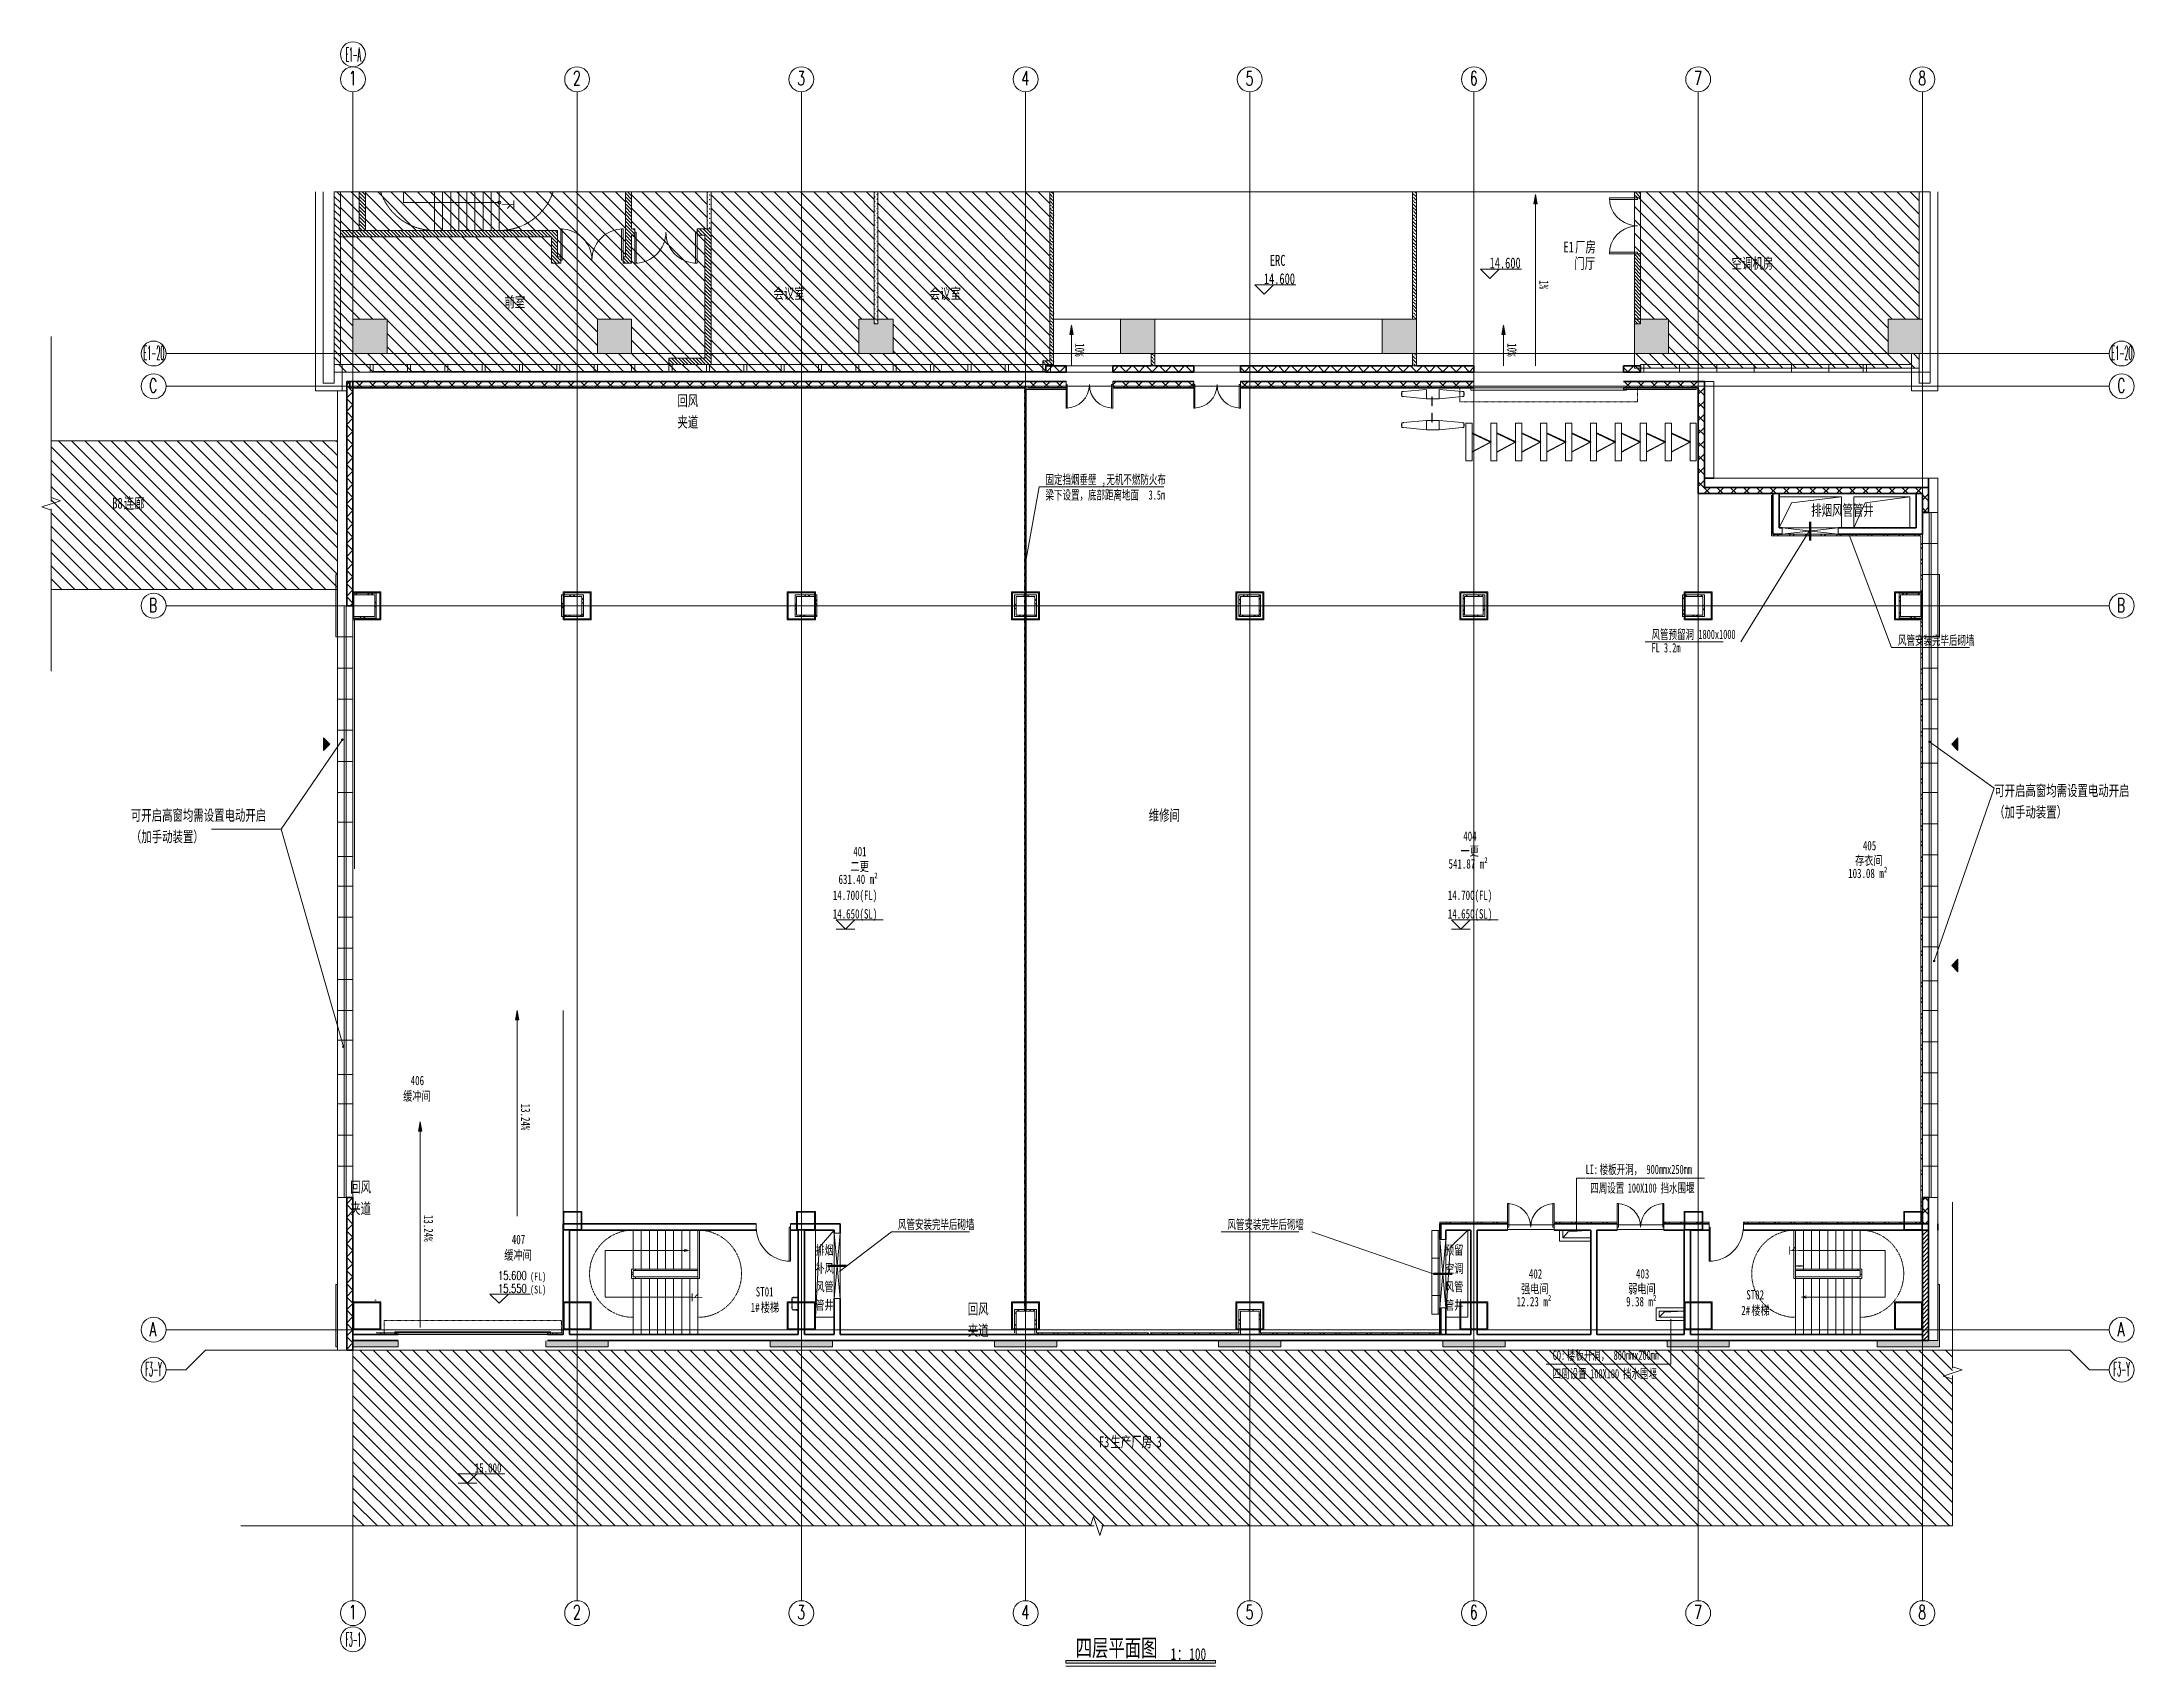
# Model space of a CAD drawing. Header units: millimetres. Extents: x -9989 to 57200, y -10803 to 41359.
import ezdxf

# ---------------------------------------------------------------- set-up
doc = ezdxf.new("R2010")
doc.units = ezdxf.units.MM
for name, pattern in [('IMPORT-X-HL-INT-E1-LAY-04$0$Cores and stairs-4F$0$DASH _2_', [2.333333, 1.666667, -0.666667]), ('划线', [6.36, 3.18, -3.18]), ('划线_2_', [6.36, 3.18, -3.18]), ('对齐线', [6.36, 3.18, -3.18]), ('架空线', [3.97, 2.38, -1.59]), ('虚线', [6.36, 3.18, -3.18]), ('轴网线', [22.24, 12.7, -3.18, 3.18, -3.18])]:
    doc.linetypes.add(name, pattern=pattern)
doc.layers.get('0').update_dxf_attribs({"color": 8})
for name, color, linetype, lineweight in [('A-ANNO-NOTE', 8, 'Continuous', 18), ('A-AREA-IDEN', 8, 'Continuous', 18), ('A-CLNG', 8, 'Continuous', 15), ('A-CLNG-PATT', 8, 'Continuous', 15), ('A-DETL', 8, 'Continuous', 18), ('A-DETL-GENF', 8, 'Continuous', 18), ('A-DETL-MBND', 8, 'Continuous', 15), ('A-DETL-THIN', 8, 'Continuous', 15), ('A-DOOR', 8, 'Continuous', 15), ('A-DOOR-OPNG', 8, 'Continuous', 15), ('A-FLOR', 8, 'Continuous', 15), ('A-FLOR-HRAL', 8, 'Continuous', 15), ('A-GENM', 8, 'Continuous', 15), ('A-GLAZ', 8, 'Continuous', 15), ('A-WALL', 8, 'Continuous', 15), ('A-WALL-PATT', 8, 'Continuous', 35), ('B3-2_dwg', 8, 'Continuous', 15), ('B3-3_dwg', 8, 'Continuous', 15), ('G-ANNO-TEXT', 8, 'Continuous', 15), ('M-EQPM', 8, 'Continuous', 15), ('Q-SPCQ', 8, 'Continuous', 15), ('Q-SPCQ-HDLN', 8, '划线_2_', 15), ('S-ANNO-SYMB', 8, 'Continuous', 18), ('S-BEAM', 8, 'Continuous', 15), ('S-COLS', 8, 'Continuous', 15), ('S-GRID', 8, 'Continuous', 15), ('S-GRID-IDEN', 8, 'Continuous', 18), ('S-STRS', 8, 'Continuous', 15), ('X-HL-INT-E1-LAY-03$0$Cores and stairs-3F$0$A-DOOR-FULL', 8, 'Continuous', 18), ('X-HL-INT-E1-LAY-04$0$A-DOOR-FULL', 8, 'Continuous', 18)]:
    doc.layers.add(name, color=color, linetype=linetype, lineweight=lineweight)
doc.styles.add('RomanC', font='romanc__.ttf', dxfattribs={"width": 0.65, "height": 450})
doc.styles.add('RomanC_1', font='romanc__.ttf', dxfattribs={"width": 0.3, "height": 450})
doc.styles.add('RomanC_2', font='romanc__.ttf', dxfattribs={"width": 0.25, "height": 450})
doc.styles.add('RomanD', font='romand__.ttf', dxfattribs={"width": 0.7, "height": 280})
doc.styles.add('仿宋', font='', dxfattribs={"width": 0.7, "height": 300})
doc.styles.add('仿宋_1', font='', dxfattribs={"width": 0.7, "height": 350})
doc.styles.add('仿宋_2', font='', dxfattribs={"width": 0.7, "height": 5.5})
doc.styles.add('仿宋_3', font='', dxfattribs={"width": 0.7, "height": 3.8})
doc.styles.add('仿宋_4', font='', dxfattribs={"width": 0.65, "height": 300})
doc.styles.add('仿宋_5', font='', dxfattribs={"width": 0.7, "height": 250})
doc.styles.add('宋体', font='SimSun.ttf', dxfattribs={"width": 0.7, "height": 300})
doc.styles.get('仿宋').set_extended_font_data('FangSong')
doc.styles.get('仿宋_1').set_extended_font_data('FangSong')
doc.styles.get('仿宋_2').set_extended_font_data('FangSong')
doc.styles.get('仿宋_3').set_extended_font_data('FangSong')
doc.styles.get('仿宋_4').set_extended_font_data('FangSong')
doc.styles.get('仿宋_5').set_extended_font_data('FangSong')
pattern_1 = [(45, (0, 0), (-212.132, 212.132), []), (135, (0, 0), (-212.132, -212.132), [])]
pattern_2 = [(45, (0, 0), (-251.4472, 251.4472), []), (45, (0, 381), (-251.4472, 251.4472), [])]
pattern_3 = [(135, (0, 0), (-212.132, -212.132), [])]
pattern_4 = [(315, (113478.15, 178973.896), (56.1266, 56.1266), [])]
pattern_5 = [(315, (49351.73, -306324.736), (154.347975, -42.094774), [198.438, -39.688, 0, -39.688])]

msp = doc.modelspace()

# ---------------------------------------------------------------- texts
at = {"layer": 'A-ANNO-NOTE', "lineweight": 15, "attachment_point": 1}
for s, insert, char_height, width, style in [('E1-A', (-234, 41174), 450, 557.17, 'RomanC_2'), ('E1-A', (-234, 41174), 450, 557.17, 'RomanC_2'), ('梁下设置，底部距离地面', (22241, 26959), 300, 4012.45, '仿宋_4'), ('固定挡烟垂壁', (22241, 27456), 300, 2188.61, '仿宋_4'), ('\\f仿宋|b0|i0|c134|p49|;\\W.65;,', (24047, 27456), 300, 182.38, '仿宋_4'), ('无机不燃防火布', (24197, 27456), 300, 2553.37, '仿宋_4'), ('3.5m', (25552, 26959), 300, 729.54, '仿宋_4'), ('风管预留洞', (41702, 22482), 300, 1823.84, '仿宋_4'), ('1800x1000', (43207, 22482), 300, 1641.46, '仿宋_4'), ('风管安装完毕后砌墙', (49616, 22294), 300, 3282.91, '仿宋_4'), ('FL 3.2m', (41702, 22051), 300, 1276.69, '仿宋_4'), ('14.700(FL)', (15411, 14106), 300, 1964.13, '仿宋'), ('14.700(FL)', (35161, 14106), 300, 1964.13, '仿宋'), ('14.650(SL)', (15411, 13506), 300, 1964.13, '仿宋'), ('14.650(SL)', (35161, 13506), 300, 1964.13, '仿宋'), ('LI:', (39584, 5300), 300, 547.15, '仿宋_4'), ('四周设置', (39734, 4703), 300, 1459.07, '仿宋_4'), ('楼板开洞，', (40035, 5300), 300, 1823.84, '仿宋_4'), ('900mmx250mm', (41540, 5300), 300, 2006.22, '仿宋_4'), ('挡水围堰', (41991, 4703), 300, 1459.07, '仿宋_4'), ('100X100', (40938, 4703), 300, 1276.69, '仿宋_4'), ('风管安装完毕后砌墙', (17502, 3534), 300, 3282.91, '仿宋_4'), ('风管安装完毕后砌墙', (28082, 3534), 300, 3282.91, '仿宋_4'), ('15.600', (4659, 1884), 280, 1245.82, 'RomanD'), ('15.550', (4659, 1464), 280, 1245.82, 'RomanD'), ('(FL)', (5687, 1835), 250, 628.52, '仿宋_5'), ('(SL)', (5687, 1415), 250, 628.52, '仿宋_5'), ('CO:', (38528, -665), 300, 547.15, '仿宋_4'), ('楼板开洞，', (38979, -665), 300, 1823.84, '仿宋_4'), ('800mmx200mm', (40484, -665), 300, 2006.22, '仿宋_4'), ('四周设置', (38528, -1261), 300, 1459.07, '仿宋_4'), ('100X100', (39732, -1261), 300, 1276.69, '仿宋_4'), ('挡水围堰', (40785, -1261), 300, 1459.07, '仿宋_4'), ('15.000', (3913, -4285), 300, 1178.48, '仿宋'), ('F3-1', (-232, -9726), 450, 551.16, 'RomanC_2'), ('四层平面图', (23209, -9940), 550, 3535.44, '仿宋_2'), ('\\f仿宋|b0|i0|c134|p49|;\\W.7;1', (26260, -10224), 380, 241.31, '仿宋_3'), ('\\f仿宋|b0|i0|c134|p49|;\\W.7;：', (26459, -10224), 380, 482.62, '仿宋_3'), ('100', (26857, -10224), 380, 723.92, '仿宋_3')]:
    msp.add_mtext(s, dxfattribs=dict(at, insert=insert, char_height=char_height, width=width, style=style))
at = {"layer": 'A-ANNO-NOTE', "lineweight": 15, "char_height": 300, "attachment_point": 1}
for s, insert, width, rotation, style in [('1%', (38397, 33703), 381.6, 270, '宋体'), ('10%', (23494, 31682), 572.4, 270, '宋体'), ('10%', (37371, 31682), 572.4, 270, '宋体'), ('13.24%', (5695, 7262), 1144.81, 270, '宋体'), ('13.24%', (2578, 3688), 1144.81, 270, '宋体'), ('\\f仿宋|b0|i0|c134|p49|;\\W.7;下', (46136, 2400), 370.38, 90, '仿宋'), ('\\f仿宋|b0|i0|c134|p49|;\\W.7;下', (10888, 893), 370.38, 90, '仿宋')]:
    msp.add_mtext(s, dxfattribs=dict(at, insert=insert, width=width, rotation=rotation, style=style))
at = {"layer": 'A-AREA-IDEN', "lineweight": 15, "char_height": 300, "attachment_point": 1}
for s, insert, width, style in [('401', (16067, 15508), 572.4, '宋体'), ('一更', (35567, 15525), 785.65, '仿宋'), ('404', (35656, 16002), 572.4, '宋体'), ('405', (48488, 15698), 572.4, '宋体'), ('二更', (15979, 15031), 785.65, '仿宋'), ('541.87 m²', (35183, 15111), 1717.21, '宋体'), ('103.08 m²', (48016, 14807), 1717.21, '宋体'), ('存衣间', (48238, 15221), 1178.48, '仿宋'), ('631.40 m²', (15594, 14617), 1717.21, '宋体'), ('406', (1856, 8155), 589.24, '仿宋'), ('缓冲间', (1613, 7655), 1178.48, '仿宋'), ('407', (5103, 3049), 589.24, '仿宋'), ('缓冲间', (4860, 2549), 1178.48, '仿宋'), ('ST01', (12937, 1369), 785.65, '仿宋'), ('强电间', (37513, 1469), 1178.48, '仿宋'), ('402', (37763, 1946), 572.4, '宋体'), ('弱电间', (40952, 1469), 1178.48, '仿宋'), ('403', (41202, 1946), 572.4, '宋体'), ('1#', (12775, 868), 392.83, '仿宋'), ('楼梯', (13099, 868), 785.65, '仿宋'), ('12.23 m²', (37369, 1055), 1526.41, '宋体'), ('9.38 m²', (40887, 1055), 1335.61, '宋体'), ('2#', (44583, 772), 392.83, '仿宋'), ('ST02', (44745, 1273), 785.65, '仿宋'), ('楼梯', (44907, 772), 785.65, '仿宋')]:
    msp.add_mtext(s, dxfattribs=dict(at, insert=insert, width=width, style=style))
at = {"layer": 'G-ANNO-TEXT', "char_height": 350, "attachment_point": 1, "style": '仿宋_1'}
for s, insert, width, rotation in [('\\f仿宋|b0|i0|c134|p49|;\\W.7;下', (5167, 36292), 448.94, 270), ('E1', (38876, 34946), 448.94, 0.01812), ('厂房', (39246, 34947), 897.89, 0.01812)]:
    msp.add_mtext(s, dxfattribs=dict(at, insert=insert, width=width, rotation=rotation))
at = {"layer": 'G-ANNO-TEXT', "attachment_point": 1}
for s, insert, char_height, width, style in [('ERC', (29447, 34516), 350, 673.42, '仿宋_1'), ('14.600', (36501, 34434), 350, 1346.84, '仿宋_1'), ('门厅', (39221, 34421), 350, 897.89, '仿宋_1'), ('空调机房', (44276, 34422), 350, 1795.78, '仿宋_1'), ('14.600', (29253, 33928), 350, 1346.84, '仿宋_1'), ('前室', (4865, 33182), 350, 897.89, '仿宋_1'), ('会议室', (13505, 33453), 350, 1346.84, '仿宋_1'), ('会议室', (18524, 33453), 350, 1346.84, '仿宋_1'), ('回风', (10421, 30011), 350, 897.89, '仿宋_1'), ('夹道', (10421, 29323), 350, 897.89, '仿宋_1'), ('B8', (-7728, 26720), 350, 448.94, '仿宋_1'), ('连廊', (-7358, 26720), 350, 897.89, '仿宋_1'), ('排烟风管管井', (46831, 26492), 350, 2693.67, '仿宋_1'), ('可开启高窗均需设置电动开启', (52706, 17490), 350, 5836.28, '仿宋_1'), ('（加手动装置）', (52706, 16802), 350, 3142.61, '仿宋_1'), ('可开启高窗均需设置电动开启', (-7130, 16698), 350, 5836.28, '仿宋_1'), ('维修间', (25555, 16698), 350, 1346.84, '仿宋_1'), ('（加手动装置）', (-7130, 16010), 350, 3142.61, '仿宋_1'), ('回风', (-87, 4759), 350, 897.89, '仿宋_1'), ('夹道', (-87, 4071), 350, 897.89, '仿宋_1'), ('排烟', (14851, 2710), 300, 785.65, '仿宋'), ('预留', (35071, 2710), 300, 785.65, '仿宋'), ('补风', (14851, 2122), 300, 785.65, '仿宋'), ('空调', (35071, 2122), 300, 785.65, '仿宋'), ('风管', (14851, 1533), 300, 785.65, '仿宋'), ('风管', (35071, 1533), 300, 785.65, '仿宋'), ('管井', (14851, 944), 300, 785.65, '仿宋'), ('回风', (19745, 843), 350, 897.89, '仿宋_1'), ('管井', (35071, 944), 300, 785.65, '仿宋'), ('夹道', (19745, 155), 350, 897.89, '仿宋_1'), ('F3', (23955, -3423), 350, 448.94, '仿宋_1'), ('生产厂房', (24326, -3423), 350, 1795.78, '仿宋_1'), ('\\f仿宋|b0|i0|c134|p49|;\\W.7;3', (25807, -3423), 350, 224.47, '仿宋_1')]:
    msp.add_mtext(s, dxfattribs=dict(at, insert=insert, char_height=char_height, width=width, style=style))
at = {"layer": 'S-GRID-IDEN', "lineweight": 15, "char_height": 450, "attachment_point": 1}
for s, insert, width, style in [('\\fRomanC|b0|i0|c134|p2|;\\W.65;1', (-132, 40413), 333.5, 'RomanC'), ('\\fRomanC|b0|i0|c134|p2|;\\W.65;2', (7068, 40413), 333.5, 'RomanC'), ('\\fRomanC|b0|i0|c134|p2|;\\W.65;3', (14268, 40413), 333.5, 'RomanC'), ('\\fRomanC|b0|i0|c134|p2|;\\W.65;4', (21468, 40413), 333.5, 'RomanC'), ('\\fRomanC|b0|i0|c134|p2|;\\W.65;5', (28668, 40406), 333.5, 'RomanC'), ('\\fRomanC|b0|i0|c134|p2|;\\W.65;6', (35868, 40413), 333.5, 'RomanC'), ('\\fRomanC|b0|i0|c134|p2|;\\W.65;7', (43068, 40413), 333.5, 'RomanC'), ('\\fRomanC|b0|i0|c134|p2|;\\W.65;8', (50268, 40413), 333.5, 'RomanC'), ('E1-20', (-6728, 31594), 822.53, 'RomanC_1'), ('E1-20', (56472, 31594), 822.53, 'RomanC_1'), ('\\fRomanC|b0|i0|c134|p2|;\\W.65;C', (-6544, 30544), 349.13, 'RomanC'), ('\\fRomanC|b0|i0|c134|p2|;\\W.65;C', (56656, 30544), 349.13, 'RomanC'), ('\\fRomanC|b0|i0|c134|p2|;\\W.65;B', (-6553, 23494), 369.98, 'RomanC'), ('\\fRomanC|b0|i0|c134|p2|;\\W.65;B', (56647, 23494), 369.98, 'RomanC'), ('\\fRomanC|b0|i0|c134|p2|;\\W.65;A', (-6538, 244), 333.5, 'RomanC'), ('\\fRomanC|b0|i0|c134|p2|;\\W.65;A', (56662, 244), 333.5, 'RomanC'), ('F3-Y', (-6665, -1041), 668.61, 'RomanC_1'), ('F3-Y', (56535, -1041), 668.61, 'RomanC_1'), ('\\fRomanC|b0|i0|c134|p2|;\\W.65;1', (-132, -8846), 333.5, 'RomanC'), ('\\fRomanC|b0|i0|c134|p2|;\\W.65;2', (7068, -8846), 333.5, 'RomanC'), ('\\fRomanC|b0|i0|c134|p2|;\\W.65;3', (14268, -8846), 333.5, 'RomanC'), ('\\fRomanC|b0|i0|c134|p2|;\\W.65;4', (21468, -8846), 333.5, 'RomanC'), ('\\fRomanC|b0|i0|c134|p2|;\\W.65;5', (28668, -8846), 333.5, 'RomanC'), ('\\fRomanC|b0|i0|c134|p2|;\\W.65;6', (35868, -8846), 333.5, 'RomanC'), ('\\fRomanC|b0|i0|c134|p2|;\\W.65;7', (43068, -8846), 333.5, 'RomanC'), ('\\fRomanC|b0|i0|c134|p2|;\\W.65;8', (50268, -8846), 333.5, 'RomanC')]:
    msp.add_mtext(s, dxfattribs=dict(at, insert=insert, width=width, style=style))

# ---------------------------------------------------------------- blocks, each defined once
blk = doc.blocks.new('单扇平开防火门_带观察窗 - FM乙1123-664855-4F')
at = {"layer": 'A-DOOR'}
for p, q in [((510, -1100), (510, 0)), ((510, 0), (550, 0)), ((510, -125), (510, -700)), ((550, 0), (550, -1100)), ((550, -700), (550, -125)), ((510, -700), (510, -900)), ((510, -900), (510, -1100)), ((550, -1100), (510, -1100)), ((510, -1100), (550, -1100)), ((550, -900), (550, -700)), ((550, -1100), (550, -900))]:
    blk.add_line(p, q, dxfattribs=at)
blk.add_arc((550, 0), 1100, 180, 270, dxfattribs=at)
at = {"layer": 'A-DOOR-OPNG'}
for p, q in [((-550, 100), (-550, -100)), ((550, 99), (550, -100))]:
    blk.add_line(p, q, dxfattribs=at)
blk = doc.blocks.new('顶部扶栏类型 - 顶部扶栏_内部_-566161-4F')
at = {"layer": 'A-FLOR-HRAL'}
for p, q in [((8950, 1950), (9075, 1950)), ((8950, 1825), (8950, 1950)), ((8950, 1775), (8950, 1825)), ((9000, 1825), (8950, 1825)), ((8950, 1775), (9000, 1775)), ((8950, 1650), (8950, 1775)), ((9075, 1650), (8950, 1650)), ((9075, 1900), (9000, 1900)), ((9000, 1900), (9000, 1825)), ((9000, 1825), (9000, 1775)), ((9000, 1775), (9000, 1700)), ((9000, 1700), (9075, 1700)), ((9075, 1950), (11080, 1950)), ((9075, 1950), (9075, 1900)), ((11080, 1900), (9075, 1900)), ((9075, 1650), (9075, 1700)), ((9075, 1700), (11080, 1700)), ((11080, 1650), (9075, 1650))]:
    blk.add_line(p, q, dxfattribs=at)
blk = doc.blocks.new('顶部扶栏类型 - 顶部扶栏_内部_-V8-4F')
at = {"layer": 'A-FLOR-HRAL'}
for p, q in [((8950, 1950), (8950, 1825)), ((8950, 1825), (8950, 1775)), ((8950, 1650), (9075, 1650)), ((9000, 1900), (9000, 1825)), ((9000, 1825), (9000, 1775)), ((9000, 1700), (9075, 1700)), ((11080, 1950), (9075, 1950)), ((11080, 1900), (9075, 1900)), ((9075, 1700), (11080, 1700)), ((9075, 1650), (11080, 1650))]:
    blk.add_line(p, q, dxfattribs=at)
blk = doc.blocks.new('顶部扶栏类型 - 顶部扶栏_内部_-566401-4F')
at = {"layer": 'A-FLOR-HRAL'}
for p, q in [((11080, 3200), (11130, 3200)), ((11080, 1650), (11080, 3200)), ((11130, 3200), (11130, 1650)), ((11130, 1650), (11080, 1650))]:
    blk.add_line(p, q, dxfattribs=at)
blk = doc.blocks.new('顶部扶栏类型 - 顶部扶栏_内部_-V9-4F')
at = {"layer": 'A-FLOR-HRAL'}
for p, q in [((11080, 3200), (11130, 3200)), ((11080, 1650), (11080, 3200)), ((11130, 1650), (11130, 3200)), ((11080, 1650), (11130, 1650))]:
    blk.add_line(p, q, dxfattribs=at)
blk = doc.blocks.new('双扇平开防火门_带观察窗 - FM甲1523_3H_-993714-4F')
at = {"layer": 'A-DOOR'}
for p, q in [((-750, 0), (-750, 750)), ((-750, 750), (-710, 750)), ((-750, 750), (-750, 600)), ((-710, 750), (-750, 750)), ((-710, 750), (-710, 0)), ((-710, 600), (-710, 750)), ((750, 750), (710, 750)), ((710, 750), (710, 0)), ((750, 750), (710, 750)), ((710, 750), (710, 600)), ((750, 0), (750, 750)), ((750, 600), (750, 750)), ((-750, 600), (-750, 400)), ((-750, 400), (-750, 125)), ((-710, 0), (-750, 0)), ((-710, 400), (-710, 600)), ((-710, 125), (-710, 400)), ((710, 600), (710, 400)), ((710, 400), (710, 125)), ((710, 0), (750, 0)), ((750, 400), (750, 600)), ((750, 125), (750, 400))]:
    blk.add_line(p, q, dxfattribs=at)
for centre, start, end in [((-750, 0), 0, 90), ((750, 0), 90, 180)]:
    blk.add_arc(centre, 750, start, end, dxfattribs=at)
at = {"layer": 'A-DOOR-OPNG'}
for p, q in [((-750, 100), (-750, -100)), ((750, 100), (750, -100))]:
    blk.add_line(p, q, dxfattribs=at)
blk = doc.blocks.new('墙外卷帘门 - FJLM4830_3H常开_-1003825-4F')
at = {"layer": 'A-DOOR', "linetype": '虚线'}
for p, q in [((-2850, 100), (-2850, 550)), ((-2850, 550), (2850, 550)), ((2850, 100), (-2850, 100)), ((2850, 550), (2850, 100))]:
    blk.add_line(p, q, dxfattribs=at)
at = {"layer": 'A-DOOR'}
for p, q in [((-2500, 180), (2500, 180)), ((-2500, 100), (-2500, 180)), ((2500, 100), (-2500, 100)), ((2500, 180), (2500, 100))]:
    blk.add_line(p, q, dxfattribs=at)
blk = doc.blocks.new('钢爬梯 - 标准-751291-4F')
at = {"layer": 'Q-SPCQ-HDLN'}
for p, q in [((-210, 0), (-190, 0)), ((-210, 0), (-210, -150)), ((-190, 0), (-190, -150)), ((-150, -190), (150, -190)), ((-150, -210), (150, -210)), ((190, 0), (210, 0)), ((190, -150), (190, 0)), ((210, -150), (210, 0))]:
    blk.add_line(p, q, dxfattribs=at)
for centre, radius, start, end in [((-150, -150), 60, 180, 270), ((-150, -150), 40, 180, 270), ((150, -150), 40, 270, 0), ((150, -150), 60, 270, 0)]:
    blk.add_arc(centre, radius, start, end, dxfattribs=at)
blk = doc.blocks.new('墙外卷帘门 - FJLM4830_3H_-847428-4F')
at = {"layer": 'A-DOOR', "linetype": '虚线'}
for p, q in [((2850, -100), (-2850, -100)), ((-2850, -100), (-2850, -550)), ((-2850, -550), (2850, -550)), ((2850, -550), (2850, -100))]:
    blk.add_line(p, q, dxfattribs=at)
at = {"layer": 'A-DOOR'}
for p, q in [((2500, -100), (-2500, -100)), ((-2500, -100), (-2500, -180)), ((-2500, -180), (2500, -180)), ((2500, -180), (2500, -100))]:
    blk.add_line(p, q, dxfattribs=at)
blk = doc.blocks.new('顶部扶栏类型 - 顶部扶栏_内部_-906893-4F')
at = {"layer": 'A-FLOR-HRAL'}
for p, q in [((46320, 1700), (48325, 1700)), ((48325, 1650), (46320, 1650)), ((46398, 1950), (48325, 1950)), ((48325, 1900), (46580, 1900)), ((48325, 1900), (48325, 1950)), ((48325, 1950), (48450, 1950)), ((48400, 1900), (48325, 1900)), ((48325, 1650), (48325, 1700)), ((48325, 1700), (48400, 1700)), ((48450, 1650), (48325, 1650)), ((48400, 1825), (48400, 1900)), ((48400, 1775), (48400, 1825)), ((48400, 1775), (48450, 1775)), ((48400, 1700), (48400, 1775)), ((48450, 1950), (48450, 1825)), ((48450, 1825), (48450, 1775)), ((48450, 1775), (48450, 1650))]:
    blk.add_line(p, q, dxfattribs=at)
blk = doc.blocks.new('顶部扶栏类型 - 顶部扶栏_内部_-V10-4F')
at = {"layer": 'A-FLOR-HRAL'}
for p, q in [((48325, 1700), (46320, 1700)), ((48325, 1650), (46320, 1650)), ((46398, 1950), (48325, 1950)), ((46580, 1900), (48325, 1900)), ((48400, 1700), (48325, 1700)), ((48450, 1650), (48325, 1650)), ((48400, 1950), (48450, 1950)), ((48400, 1900), (48400, 1825)), ((48400, 1900), (48400, 1900)), ((48400, 1825), (48400, 1775)), ((48400, 1775), (48400, 1700)), ((48450, 1950), (48450, 1825)), ((48450, 1825), (48450, 1775)), ((48450, 1775), (48450, 1650))]:
    blk.add_line(p, q, dxfattribs=at)
blk = doc.blocks.new('顶部扶栏类型 - 顶部扶栏_内部_-907162-4F')
at = {"layer": 'A-FLOR-HRAL'}
for p, q in [((46270, 3200), (46320, 3200)), ((46270, 1650), (46270, 3200)), ((46320, 3200), (46320, 1650)), ((46320, 1650), (46270, 1650))]:
    blk.add_line(p, q, dxfattribs=at)
blk = doc.blocks.new('顶部扶栏类型 - 顶部扶栏_内部_-V11-4F')
at = {"layer": 'A-FLOR-HRAL'}
for p, q in [((46270, 3200), (46320, 3200)), ((46270, 1650), (46270, 3200)), ((46320, 1650), (46320, 3200)), ((46270, 1650), (46320, 1650))]:
    blk.add_line(p, q, dxfattribs=at)
blk = doc.blocks.new('楼板洞口 - 楼板洞口-翻边100mm-951297-4F')
at = {"layer": 'A-GENM'}
for p, q in [((-100, -100), (-100, 300)), ((800, 300), (-100, 300)), ((0, 0), (0, 200)), ((0, 200), (800, 200)), ((0, 200), (0, 0)), ((800, 200), (0, 200)), ((0, 0), (160, 160)), ((800, 0), (0, 0)), ((0, 0), (800, 0)), ((160, 160), (800, 200)), ((800, -100), (-100, -100))]:
    blk.add_line(p, q, dxfattribs=at)
blk = doc.blocks.new('楼板洞口 - 楼板洞口-翻边100mm-1003749-4F')
at = {"layer": 'A-GENM'}
for p, q in [((-100, -100), (-100, 250)), ((0, 0), (0, 250)), ((0, 250), (0, 0)), ((0, 0), (180, 200)), ((900, 0), (0, 0)), ((0, 0), (900, 0)), ((180, 200), (900, 250)), ((900, -100), (-100, -100))]:
    blk.add_line(p, q, dxfattribs=at)
blk = doc.blocks.new('挡烟垂壁1 - 挡烟垂壁-1009375-4F')
at = {"layer": 'M-EQPM'}
for p, q in [((0, -15), (0, 15)), ((0, 15), (11954, 15)), ((11954, 15), (11954, -15)), ((0, -15), (11954, -15))]:
    blk.add_line(p, q, dxfattribs=at)
at = {"layer": 'M-EQPM', "linetype": '对齐线', "lineweight": 60}
blk.add_line((0, 0), (11954, 0), dxfattribs=at)
blk = doc.blocks.new('挡烟垂壁1 - 挡烟垂壁-1170658-4F')
at = {"layer": 'M-EQPM'}
for p, q in [((0, -15), (0, 15)), ((0, 15), (17746, 15)), ((0, -15), (17746, -15))]:
    blk.add_line(p, q, dxfattribs=at)
at = {"layer": 'M-EQPM', "linetype": '对齐线', "lineweight": 60}
blk.add_line((0, 0), (17746, 0), dxfattribs=at)
blk = doc.blocks.new('楼板洞口 - 楼板洞口-无翻边-1077638-4F')
at = {"layer": 'A-GENM'}
for p, q in [((0, 1000), (2000, 1000)), ((0, 0), (400, 800)), ((400, 800), (2000, 1000)), ((2000, 1000), (2000, 0))]:
    blk.add_line(p, q, dxfattribs=at)
blk = doc.blocks.new('单扇平开防火门_带观察窗 - FM乙1123-1076157-4F')
at = {"layer": 'A-DOOR'}
for p, q in [((550, 1100), (510, 1100)), ((510, 1100), (510, 0)), ((510, 1100), (550, 1100)), ((510, 900), (510, 1100)), ((510, 700), (510, 900)), ((510, 125), (510, 700)), ((550, 0), (550, 1100)), ((550, 1100), (550, 900)), ((550, 900), (550, 700)), ((550, 700), (550, 125)), ((510, 0), (550, 0))]:
    blk.add_line(p, q, dxfattribs=at)
blk.add_arc((550, 0), 1100, 90, 180, dxfattribs=at)
at = {"layer": 'A-DOOR-OPNG'}
for p, q in [((-550, -100), (-550, 100)), ((550, -99), (550, 100))]:
    blk.add_line(p, q, dxfattribs=at)
blk = doc.blocks.new('楼板洞口 - 楼板洞口-无翻边-1077639-4F')
at = {"layer": 'A-GENM'}
for p, q in [((0, 0), (0, 1000)), ((0, 1000), (1800, 1000)), ((0, 0), (360, 800)), ((360, 800), (1800, 1000)), ((1800, 1000), (1800, 0))]:
    blk.add_line(p, q, dxfattribs=at)
blk = doc.blocks.new('顶部扶栏类型 - 顶部扶栏_内部_-1124414-4F')
at = {"layer": 'A-FLOR-HRAL'}
for p, q in [((46320, 1900), (46320, 1950)), ((46320, 1950), (46580, 1950)), ((46580, 1900), (46320, 1900)), ((46580, 1950), (46580, 1900))]:
    blk.add_line(p, q, dxfattribs=at)
blk = doc.blocks.new('顶部扶栏类型 - 顶部扶栏_内部_-V12-4F')
at = {"layer": 'A-FLOR-HRAL'}
for p, q in [((46320, 1950), (46320, 1900)), ((46320, 1950), (46580, 1950)), ((46320, 1900), (46580, 1900)), ((46580, 1950), (46580, 1900))]:
    blk.add_line(p, q, dxfattribs=at)
blk = doc.blocks.new('楼板洞口 - 楼板洞口-无翻边-1161634-4F')
at = {"layer": 'A-GENM'}
for p, q in [((0, 0), (0, 2800)), ((120, 2240), (600, 2800)), ((0, 0), (120, 2240)), ((600, 0), (0, 0))]:
    blk.add_line(p, q, dxfattribs=at)
blk = doc.blocks.new('矩形墙洞-A - 矩形墙洞-A-1161879-4F')
at = {"layer": 'A-GENM'}
for p, q in [((1225, 100), (-975, 100)), ((-975, 100), (-975, -100)), ((1225, -100), (-975, 100)), ((-975, -100), (1225, 100)), ((1225, -100), (1225, 100)), ((-975, -100), (1225, -100))]:
    blk.add_line(p, q, dxfattribs=at)
at = {"layer": 'A-GENM', "lineweight": 50}
blk.add_line((125, 300), (125, -300), dxfattribs=at)
blk = doc.blocks.new('双扇平开防火门_带观察窗 - FM甲1523-1158586-4F')
at = {"layer": 'A-DOOR'}
for p, q in [((-750, 0), (-750, 750)), ((-750, 750), (-710, 750)), ((-750, 750), (-750, 600)), ((-710, 750), (-750, 750)), ((-710, 750), (-710, 0)), ((-710, 600), (-710, 750)), ((750, 750), (710, 750)), ((710, 750), (710, 0)), ((750, 750), (710, 750)), ((710, 750), (710, 600)), ((750, 0), (750, 750)), ((750, 600), (750, 750)), ((-750, 600), (-750, 400)), ((-750, 400), (-750, 125)), ((-710, 0), (-750, 0)), ((-710, 400), (-710, 600)), ((-710, 125), (-710, 400)), ((710, 600), (710, 400)), ((710, 400), (710, 125)), ((710, 0), (750, 0)), ((750, 400), (750, 600)), ((750, 125), (750, 400))]:
    blk.add_line(p, q, dxfattribs=at)
for centre, start, end in [((-750, 0), 0, 90), ((750, 0), 90, 180)]:
    blk.add_arc(centre, 750, start, end, dxfattribs=at)
at = {"layer": 'A-DOOR-OPNG'}
for p, q in [((-750, 100), (-750, -100)), ((-750, 70), (750, 70)), ((750, 100), (750, -100)), ((-750, -80), (750, -80))]:
    blk.add_line(p, q, dxfattribs=at)
blk = doc.blocks.new('楼板洞口 - 楼板洞口-无翻边-1161699-4F')
at = {"layer": 'A-GENM'}
for p, q in [((140, 2240), (700, 2800)), ((700, 2800), (700, 0)), ((0, 0), (140, 2240)), ((700, 0), (0, 0))]:
    blk.add_line(p, q, dxfattribs=at)
blk = doc.blocks.new('矩形墙洞-A - 矩形墙洞-A-1162272-4F')
at = {"layer": 'A-GENM'}
for p, q in [((1175, 100), (-925, 100)), ((-925, 100), (-925, -100)), ((1175, -100), (-925, 100)), ((-925, -100), (1175, 100)), ((1175, -100), (1175, 100)), ((-925, -100), (1175, -100))]:
    blk.add_line(p, q, dxfattribs=at)
at = {"layer": 'A-GENM', "lineweight": 50}
blk.add_line((125, 300), (125, -300), dxfattribs=at)
blk = doc.blocks.new('LC1 - 4100A - LC3-1219560-4F')
at = {"layer": 'A-GLAZ'}
for p, q in [((-7600, -247), (-7600, 253)), ((-7600, -247), (-7600, 253)), ((-7600, 253), (14400, 253)), ((-7600, 37), (14400, 37)), ((-6600, -247), (-6600, 253)), ((-5600, -247), (-5600, 253)), ((-4600, -247), (-4600, 253)), ((-3600, -247), (-3600, 253)), ((-2600, -247), (-2600, 253)), ((-1600, -247), (-1600, 253)), ((-650, -247), (-650, 253)), ((450, -247), (450, 253)), ((1400, -247), (1400, 253)), ((2400, -247), (2400, 253)), ((3400, -247), (3400, 253)), ((4400, -247), (4400, 253)), ((5400, -247), (5400, 253)), ((6350, -247), (6350, 253)), ((7450, -247), (7450, 253)), ((8400, -247), (8400, 253)), ((9400, -247), (9400, 253)), ((10400, -247), (10400, 253)), ((11400, -247), (11400, 253)), ((12400, -247), (12400, 253)), ((13400, -247), (13400, 253)), ((14400, -247), (14400, 253)), ((14400, 253), (14400, -247)), ((14400, -30), (-7600, -30)), ((14400, -247), (-7600, -247))]:
    blk.add_line(p, q, dxfattribs=at)
blk = doc.blocks.new('LC1- 4100C - LC4-1215896-4F')
at = {"layer": 'A-GLAZ'}
for p, q in [((-4600, 247), (-4600, -253)), ((-4600, 247), (-4600, -253)), ((-4600, 247), (-4600, -253)), ((14400, 247), (-4600, 247)), ((-4600, 247), (-4600, -253)), ((14400, 30), (-4600, 30)), ((-3600, 247), (-3600, -253)), ((-2600, 247), (-2600, -253)), ((-1600, 247), (-1600, -253)), ((-650, 247), (-650, -253)), ((450, 247), (450, -253)), ((1400, 247), (1400, -253)), ((2400, 247), (2400, -253)), ((3400, 247), (3400, -253)), ((4400, 247), (4400, -253)), ((5400, 247), (5400, -253)), ((6350, 247), (6350, -253)), ((7450, 247), (7450, -253)), ((8400, 247), (8400, -253)), ((9400, 247), (9400, -253)), ((10400, 247), (10400, -253)), ((11400, 247), (11400, -253)), ((12400, 247), (12400, -253)), ((13400, 247), (13400, -253)), ((14400, 247), (14400, -253)), ((14400, -253), (14400, 247)), ((-4600, -37), (14400, -37)), ((-4600, -253), (14400, -253))]:
    blk.add_line(p, q, dxfattribs=at)
blk = doc.blocks.new('矩形墙洞-A - 矩形墙洞-A-1207370-4F')
at = {"layer": 'A-GENM'}
for p, q in [((1025, 100), (-775, 100)), ((-775, 100), (-775, -100)), ((1025, -100), (-775, 100)), ((-775, -100), (1025, 100)), ((1025, -100), (1025, 100)), ((-775, -100), (1025, -100))]:
    blk.add_line(p, q, dxfattribs=at)
at = {"layer": 'A-GENM', "lineweight": 50}
blk.add_line((125, 300), (125, -300), dxfattribs=at)
blk = doc.blocks.new('闸机-不带门 - 闸机-不带门-1250305-4F')
at = {"layer": 'Q-SPCQ'}
for p, q in [((105, 727), (-95, 727)), ((-95, 727), (-95, -473)), ((105, -473), (105, 727)), ((705, 727), (705, -473)), ((905, 727), (705, 727)), ((905, -473), (905, 727)), ((1505, 727), (1505, -473)), ((1705, 727), (1505, 727)), ((1705, -473), (1705, 727)), ((83, 127), (700, 459)), ((701, -166), (83, 127)), ((85, 127), (701, 458)), ((701, -165), (85, 127)), ((88, 127), (701, 457)), ((701, -164), (88, 127)), ((90, 127), (702, 456)), ((702, -163), (90, 127)), ((92, 127), (702, 455)), ((702, -162), (92, 127)), ((95, 127), (703, 454)), ((703, -161), (95, 127)), ((97, 127), (703, 453)), ((703, -160), (97, 127)), ((100, 127), (704, 452)), ((704, -159), (100, 127)), ((102, 127), (704, 451)), ((704, -158), (102, 127)), ((105, 127), (705, 450)), ((705, -157), (105, 127)), ((107, 128), (706, 449)), ((705, -156), (107, 128)), ((110, 128), (706, 449)), ((706, -155), (110, 128)), ((112, 128), (707, 448)), ((706, -154), (112, 128)), ((114, 128), (708, 447)), ((707, -153), (114, 128)), ((117, 128), (709, 446)), ((707, -152), (117, 128)), ((119, 128), (710, 446)), ((708, -151), (119, 128)), ((122, 128), (710, 445)), ((708, -150), (122, 128)), ((124, 128), (711, 444)), ((709, -149), (124, 128)), ((126, 128), (712, 443)), ((709, -148), (126, 128)), ((883, 127), (1500, 459)), ((1501, -166), (883, 127)), ((885, 127), (1501, 458)), ((1501, -165), (885, 127)), ((888, 127), (1501, 457)), ((1501, -164), (888, 127)), ((890, 127), (1502, 456)), ((1502, -163), (890, 127)), ((892, 127), (1502, 455)), ((1502, -162), (892, 127)), ((895, 127), (1503, 454)), ((1503, -161), (895, 127)), ((897, 127), (1503, 453)), ((1503, -160), (897, 127)), ((900, 127), (1504, 452)), ((1504, -159), (900, 127)), ((902, 127), (1504, 451)), ((1504, -158), (902, 127)), ((905, 127), (1505, 450)), ((1505, -157), (905, 127)), ((907, 128), (1506, 449)), ((1505, -156), (907, 128)), ((910, 128), (1506, 449)), ((1506, -155), (910, 128)), ((912, 128), (1507, 448)), ((1506, -154), (912, 128)), ((914, 128), (1508, 447)), ((1507, -153), (914, 128)), ((917, 128), (1509, 446)), ((1507, -152), (917, 128)), ((919, 128), (1510, 446)), ((1508, -151), (919, 128)), ((922, 128), (1510, 445)), ((1508, -150), (922, 128)), ((924, 128), (1511, 444)), ((1509, -149), (924, 128)), ((926, 128), (1512, 443)), ((1509, -148), (926, 128)), ((-95, -473), (105, -473)), ((705, -473), (905, -473)), ((1505, -473), (1705, -473))]:
    blk.add_line(p, q, dxfattribs=at)
blk = doc.blocks.new('行人出入闸机_002 - 类型 1-1243603-4F')
at = {"layer": 'Q-SPCQ'}
for p, q in [((225, 1071), (155, 331)), ((380, 1127), (230, 1127)), ((267, 1131), (343, 1131)), ((267, 1127), (267, 1131)), ((343, 1131), (343, 1127)), ((455, 331), (385, 1071)), ((155, -76), (155, 331)), ((455, 331), (155, 331)), ((455, 331), (155, 331)), ((399, 157), (690, 157)), ((399, 145), (399, 157)), ((690, 145), (399, 145)), ((455, 331), (455, 157)), ((455, 145), (455, -76)), ((690, 145), (690, 157)), ((455, -76), (155, -76)), ((155, -76), (225, -817)), ((455, -76), (155, -76)), ((385, -817), (455, -76)), ((230, -872), (380, -872)), ((267, -876), (267, -872)), ((343, -876), (267, -876)), ((343, -872), (343, -876))]:
    blk.add_line(p, q, dxfattribs=at)
at = {"layer": 'Q-SPCQ', "flags": 128}
for points in [[(230, 1127), (230, 1126), (229, 1120), (228, 1111), (227, 1100), (226, 1086), (225, 1071)], [(385, 1071), (384, 1086), (382, 1100), (381, 1111), (380, 1120), (380, 1126), (380, 1127)], [(225, -817), (226, -831), (227, -845), (228, -856), (229, -865), (230, -871), (230, -872)], [(380, -872), (380, -871), (380, -865), (381, -856), (382, -845), (384, -831), (385, -817)]]:
    blk.add_lwpolyline(points, dxfattribs=at)
blk = doc.blocks.new('行人出入闸机_002 - 类型 1-1242597-4F')
at = {"layer": 'Q-SPCQ'}
for p, q in [((225, 817), (155, 76)), ((380, 872), (230, 872)), ((267, 876), (343, 876)), ((267, 872), (267, 876)), ((343, 876), (343, 872)), ((455, 76), (385, 817)), ((155, 76), (455, 76)), ((155, 76), (455, 76)), ((455, 76), (455, -145)), ((155, -331), (455, -331)), ((155, -331), (455, -331)), ((155, -331), (225, -1071)), ((385, -1071), (455, -331)), ((399, -145), (690, -145)), ((399, -157), (399, -145)), ((690, -157), (399, -157)), ((455, -157), (455, -331)), ((690, -157), (690, -145)), ((230, -1127), (380, -1127)), ((267, -1131), (267, -1127)), ((343, -1131), (267, -1131)), ((343, -1127), (343, -1131))]:
    blk.add_line(p, q, dxfattribs=at)
at = {"layer": 'Q-SPCQ', "flags": 128}
for points in [[(230, 872), (230, 871), (229, 865), (228, 856), (227, 845), (226, 831), (225, 817)], [(385, 817), (384, 831), (382, 845), (381, 856), (380, 865), (380, 871), (380, 872)], [(225, -1071), (226, -1086), (227, -1100), (228, -1111), (229, -1120), (230, -1126), (230, -1127)], [(380, -1127), (380, -1126), (380, -1120), (381, -1111), (382, -1100), (384, -1086), (385, -1071)]]:
    blk.add_lwpolyline(points, dxfattribs=at)
blk = doc.blocks.new('B3-3_dwg_X-HL-INT-E1-LAY-04$0$DOR-1800-469820-4F')
at = {"layer": 'X-HL-INT-E1-LAY-04$0$A-DOOR-FULL'}
for p, q in [((-1800, -100), (-1800, -900)), ((0, -100), (0, -900))]:
    blk.add_line(p, q, dxfattribs=at)
at = {"layer": 'X-HL-INT-E1-LAY-04$0$A-DOOR-FULL', "flags": 128}
for points in [[(-1750, -100), (-1750, 0), (-1800, 0)], [(-50, -100), (-50, 0), (0, 0)], [(-1800, -900), (-1750, -900), (-1750, -100)], [(0, -900), (-50, -900), (-50, -100)]]:
    blk.add_lwpolyline(points, dxfattribs=at)
at = {"layer": 'X-HL-INT-E1-LAY-04$0$A-DOOR-FULL'}
for centre, start, end in [((-1800, 0), 270, 353.61211), ((-1800, 0), 353.61211, 0), ((0, 0), 180, 186.38789), ((0, 0), 186.38789, 270)]:
    blk.add_arc(centre, 900, start, end, dxfattribs=at)
blk = doc.blocks.new('B3-2_dwg_X-HL-INT-E1-LAY-03$0$Cores and stairs-3F$0$DOR-2000-463768-4F')
at = {"layer": 'X-HL-INT-E1-LAY-03$0$Cores and stairs-3F$0$A-DOOR-FULL', "flags": 128}
for points in [[(50, 1000), (50, 0), (0, 0), (0, 1000)], [(1950, 1000), (1950, 0), (2000, 0), (2000, 1000)]]:
    blk.add_lwpolyline(points, close=True, dxfattribs=at)
at = {"layer": 'X-HL-INT-E1-LAY-03$0$Cores and stairs-3F$0$A-DOOR-FULL'}
for centre, start, end in [((0, 0), 0, 90), ((2000, 0), 90, 180)]:
    blk.add_arc(centre, 1000, start, end, dxfattribs=at)
blk = doc.blocks.new('剖切号 - 剖切号-623004-4F')
at = {"layer": 'A-DETL-GENF'}
for p, q in [((0, 4910), (0, 78)), ((0, -157), (0, -5490))]:
    blk.add_line(p, q, dxfattribs=at)
blk = doc.blocks.new('剖切号 - 剖切号-623005-4F')
at = {"layer": 'A-DETL-GENF'}
for p, q in [((0, 27486), (0, 78)), ((0, -157), (0, -27486))]:
    blk.add_line(p, q, dxfattribs=at)
blk = doc.blocks.new('下楼梯路径 - 顺砌剖面-937235-4F')
at = {"layer": 'A-DETL-GENF'}
for p, q in [((-3644, -1161), (-3644, 339)), ((-3644, 339), (-964, 339)), ((-964, 339), (-1109, 378)), ((-964, 339), (-1109, 300)), ((-864, -1161), (-3644, -1161))]:
    blk.add_line(p, q, dxfattribs=at)
blk = doc.blocks.new('剖切号 - 剖切号-998482-4F')
at = {"layer": 'A-DETL-GENF'}
for p, q in [((0, 5376), (0, 78)), ((0, -157), (0, -5376))]:
    blk.add_line(p, q, dxfattribs=at)
blk = doc.blocks.new('轴网 - 宽度系数 0_65-155799-4F')
at = {"layer": 'S-GRID-IDEN'}
blk.add_circle((0, 0), 4, dxfattribs=at)
blk = doc.blocks.new('轴网 - 1_5mm-0_9-388333-4F')
at = {"layer": 'S-GRID-IDEN'}
blk.add_circle((0, 0), 4, dxfattribs=at)
blk = doc.blocks.new('临时单轴号 - 临时标记-下-5mm-622283-4F')
at = {"layer": 'A-ANNO-NOTE', "color": 3}
blk.add_circle((0, 12), 4, dxfattribs=at)
blk = doc.blocks.new('钢_梁_工形 - M_连接-刚性-填充-39271-4F')
at = {"layer": 'S-ANNO-SYMB', "linetype": '划线', "lineweight": 15}
blk.add_hatch(color=256, dxfattribs=at).paths.add_polyline_path([(-0.27, -1.25), (-0.27, -1.59), (0.07, -1.25)], flags=0)
for p, q in [((-0.27, -1.59), (0.07, -1.25)), ((-0.27, -1.25), (-0.27, -1.59))]:
    blk.add_line(p, q, dxfattribs=at)
blk = doc.blocks.new('钢_梁_工形 - M_连接-刚性-填充-V1-4F')
at = {"layer": 'S-ANNO-SYMB', "linetype": '划线', "lineweight": 15}
blk.add_hatch(color=256, dxfattribs=at).paths.add_polyline_path([(0.07, 1.25), (-0.27, 1.59), (-0.27, 1.25)], flags=0)
for p, q in [((0.07, 1.25), (-0.27, 1.59)), ((-0.27, 1.59), (-0.27, 1.25))]:
    blk.add_line(p, q, dxfattribs=at)
blk = doc.blocks.new('钢_柱_方管 - RHS900X900X32-341526-4F')
at = {"layer": 'S-COLS'}
for p, q in [((-450, -450), (-450, 450)), ((-450, 450), (450, 450)), ((-418, -418), (-418, 418)), ((-418, 418), (418, 418)), ((418, 418), (418, -418)), ((450, 450), (450, -450)), ((450, -450), (-450, -450)), ((418, -418), (-418, -418))]:
    blk.add_line(p, q, dxfattribs=at)
blk = doc.blocks.new('钢_柱_方管 - RHS600X600X22-349043-4F')
at = {"layer": 'S-COLS'}
for p, q in [((-300, -300), (-300, 300)), ((-300, 300), (300, 300)), ((-278, -278), (-278, 278)), ((-278, 278), (278, 278)), ((278, 278), (278, -278)), ((300, 300), (300, -300)), ((300, -300), (-300, -300)), ((278, -278), (-278, -278))]:
    blk.add_line(p, q, dxfattribs=at)
blk = doc.blocks.new('钢_柱_方管 - RHS900X900X32-V2-4F')
at = {"layer": 'S-COLS'}
for p, q in [((-450, -450), (-450, 450)), ((-450, 450), (-15, 450)), ((-418, -418), (-418, 418)), ((-418, 418), (-15, 418)), ((15, 450), (450, 450)), ((15, 418), (418, 418)), ((418, 418), (418, -418)), ((450, 450), (450, -450)), ((450, -450), (-450, -450)), ((418, -418), (-418, -418))]:
    blk.add_line(p, q, dxfattribs=at)
blk = doc.blocks.new('钢_柱_方管 - RHS900X900X32-V3-4F')
at = {"layer": 'S-COLS'}
for p, q in [((-450, -450), (-450, 450)), ((-450, 450), (-15, 450)), ((-418, -418), (-418, 418)), ((-418, 418), (-15, 418)), ((15, 450), (450, 450)), ((15, 418), (418, 418)), ((418, 418), (418, -418)), ((450, 450), (450, -450)), ((-15, -450), (-450, -450)), ((-15, -418), (-418, -418)), ((418, -418), (15, -418)), ((450, -450), (15, -450))]:
    blk.add_line(p, q, dxfattribs=at)
blk = doc.blocks.new('钢_梁_工形 - BW250_9_250_14_250_14-343339-4F')
at = {"layer": 'S-BEAM', "linetype": '划线'}
for p, q in [((-1785, 5), (-1525, 5)), ((-1785, -4), (-1525, -4))]:
    blk.add_line(p, q, dxfattribs=at)
blk = doc.blocks.new('砼_柱_矩形 - 1800X1800 2-344166-4F')
at = {"layer": 'A-DETL-MBND'}
blk.add_hatch(color=8, dxfattribs=at).paths.add_polyline_path([(-1000, -1000), (-950, -1000), (-950, 1000), (-1000, 1000), (-1000, 0)], flags=0)
at = {"layer": 'A-DETL-MBND', "color": 30}
for p, q in [((-1000, 1000), (-950, 1000)), ((-1000, 525), (-1000, 1000)), ((-1000, -1000), (-1000, 525)), ((-950, -1000), (-1000, -1000))]:
    blk.add_line(p, q, dxfattribs=at)
blk = doc.blocks.new('砼_柱_矩形 - 1800X1800 2-V4-4F')
at = {"layer": 'A-DETL-MBND'}
blk.add_hatch(color=256, dxfattribs=at).paths.add_polyline_path([(1000, -1000), (1000, 1000), (950, 1000), (950, -1000)], flags=0)
for p, q in [((950, 1000), (1000, 1000)), ((1000, 1000), (1000, -1000)), ((1000, -1000), (950, -1000))]:
    blk.add_line(p, q, dxfattribs=at)
blk = doc.blocks.new('砼_柱_矩形 - 1800X1800 2-351773-4F')
at = {"layer": 'A-DETL-MBND'}
h = blk.add_hatch(color=256, dxfattribs=at)
h.paths.add_polyline_path([(-950, -1000), (-950, 1000), (-1000, 1000), (-1000, -1000)], flags=0)
h.paths.add_polyline_path([(1000, -1000), (1000, -800), (-450, -800), (-450, -1000)], flags=0)
for p, q in [((-1000, 1000), (-950, 1000)), ((-1000, -1000), (-1000, 1000)), ((-950, -1000), (-1000, -1000)), ((1000, -1000), (-450, -1000)), ((1000, -805), (1000, -1000))]:
    blk.add_line(p, q, dxfattribs=at)
blk = doc.blocks.new('砼_柱_矩形 - 1800X1800 2-V5-4F')
at = {"layer": 'A-DETL-MBND'}
blk.add_hatch(color=8, dxfattribs=at).paths.add_polyline_path([(1000, -1000), (1000, -800), (-950, -800), (-950, -805), (-1000, -805), (-1000, -1000), (505, -1000)], flags=0)
at = {"layer": 'A-DETL-MBND', "color": 30}
for p, q in [((-1000, -1000), (-1000, -805)), ((1000, -1000), (-1000, -1000)), ((1000, -800), (1000, -1000))]:
    blk.add_line(p, q, dxfattribs=at)
blk = doc.blocks.new('砼_柱_矩形 - 1800X1800 2-V6-4F')
at = {"layer": 'A-DETL-MBND'}
blk.add_hatch(color=256, dxfattribs=at).paths.add_polyline_path([(1000, -1000), (1000, -800), (-1000, -800), (-1000, -1000)], flags=0)
for p, q in [((-1000, -1000), (-1000, -800)), ((1000, -1000), (-1000, -1000)), ((1000, -800), (1000, -1000))]:
    blk.add_line(p, q, dxfattribs=at)
blk = doc.blocks.new('砼_柱_矩形 - 1800X1800 2-V7-4F')
at = {"layer": 'A-DETL-MBND'}
blk.add_hatch(color=256, dxfattribs=at).paths.add_polyline_path([(-1000, -1000), (1000, -1000), (1000, 1000), (950, 1000), (950, -800), (-1000, -800), (-1000, -827)], flags=0)
for p, q in [((950, 1000), (1000, 1000)), ((1000, 1000), (1000, -1000)), ((-1000, -1000), (-1000, -800)), ((1000, -1000), (-1000, -1000))]:
    blk.add_line(p, q, dxfattribs=at)

# ---------------------------------------------------------------- hatches: boundary and pattern name
at = {"layer": 'A-ANNO-NOTE', "lineweight": 15}
for points in [[(38028, 36156), (37922, 36156), (37975, 36456)], [(23125, 31956), (23019, 31956), (23072, 32256)], [(37002, 31956), (36896, 31956), (36949, 32256)], [(-943, 18600), (-943, 19004), (-743, 18802)], [(51543, 18600), (51343, 18802), (51543, 19004)], [(51543, 11498), (51343, 11700), (51543, 11902)], [(5326, 9950), (5220, 9950), (5273, 10250)], [(2209, 6376), (2103, 6376), (2156, 6676)], [(27698, -10624), (27698, -10705), (22898, -10705), (22898, -10624)]]:
    msp.add_hatch(color=256, dxfattribs=at).paths.add_polyline_path(points, flags=0)
at = {"layer": 'A-CLNG-PATT', "lineweight": 18}
h = msp.add_hatch(dxfattribs=at)
h.set_pattern_fill('FP_4', color=256, style=0, pattern_type=2)
h.set_pattern_definition([(270, (33650, 14300), (1200, 7e-14), []), (0, (33650, 14300), (0, 1200), [])])
h.paths.add_polyline_path([(34649, 500), (34900, 500), (34900, 3192), (34649, 3192), (34649, 700)], flags=0)
at = {"layer": 'A-DETL-GENF', "lineweight": 15}
h = msp.add_hatch(dxfattribs=at)
h.set_pattern_fill('FP_5', color=256, style=0, pattern_type=2)
h.set_pattern_definition(pattern_3)
h.paths.add_polyline_path([(-600, 30750), (22400, 30750), (22400, 31000), (22150, 31000), (22150, 31120), (22380, 31120), (22380, 36539), (16860, 36539), (16860, 32450), (17350, 32450), (17350, 31350), (16250, 31350), (16250, 32450), (16740, 32450), (16740, 36539), (11500, 36539), (11500, 31000), (10150, 31000), (10150, 31200), (11300, 31200), (11300, 35150), (11050, 35150), (11050, 35350), (11380, 35350), (11380, 36539), (8950, 36539), (8950, 35350), (9050, 35350), (9050, 35150), (8950, 35150), (8950, 34250), (8675, 34250), (8675, 34450), (8750, 34450), (8750, 36539), (400, 36539), (400, 35300), (6575, 35300), (6575, 34450), (6675, 34450), (6675, 34250), (6375, 34250), (6375, 35100), (-400, 35100), (-400, 31000), (-600, 31000), (-600, 30931)], flags=0)
h.paths.add_polyline_path([(49300, 30875), (50300, 30875), (50300, 31350), (49300, 31350), (49300, 32450), (50300, 32450), (50300, 36539), (41350, 36539), (41350, 36350), (41150, 36350), (41150, 34550), (41350, 34550), (41350, 32450), (42250, 32450), (42250, 31350), (41150, 31350), (41150, 30875), (47503, 30875)], flags=0)
h.paths.add_polyline_path([(0, 31350), (0, 32450), (1100, 32450), (1100, 31350)], flags=0)
h.paths.add_polyline_path([(7850, 31350), (7850, 32450), (8950, 32450), (8950, 31350)], flags=0)
h.paths.add_polyline_path([(-400, 35300), (200, 35300), (200, 36539), (-400, 36539), (-400, 36489)], flags=0)
h = msp.add_hatch(dxfattribs=at)
h.set_pattern_fill('FP_7', color=256, style=0, pattern_type=2)
h.set_pattern_definition([(315, (667147.9, 570431.14), (112.253202, 112.253202), [])])
h.paths.add_polyline_path([(-600, 31000), (-400, 31000), (-400, 36539), (-600, 36539), (-600, 35100)], flags=0)
h = msp.add_hatch(dxfattribs=at)
h.set_pattern_fill('FP_6', color=256, style=0, pattern_type=2)
h.set_pattern_definition([(315, (667147.9, 434631.14), (56.126601, 56.126601), [])])
h.paths.add_polyline_path([(200, 35300), (400, 35300), (400, 36539), (200, 36539)], flags=0)
h = msp.add_hatch(dxfattribs=at)
h.set_pattern_fill('FP_11', color=256, style=0, pattern_type=2)
h.set_pattern_definition([(315, (122628.15, 95488.26), (56.1266, 56.1266), [])])
h.paths.add_polyline_path([(8950, 34250), (8950, 35150), (9050, 35150), (9050, 35350), (8950, 35350), (8950, 36539), (8750, 36539), (8750, 34450), (8675, 34450), (8675, 34250)], flags=0)
h = msp.add_hatch(dxfattribs=at)
h.set_pattern_fill('FP_8', color=256, style=0, pattern_type=2)
h.set_pattern_definition([(315, (107749.66, 180148.41), (74.99999, 74.99999), [24, -82.066]), (45, (107749.66, 179981.44), (-74.99999, 74.99999), [24, -82.066])])
h.paths.add_polyline_path([(11380, 35350), (11500, 35350), (11500, 36539), (11380, 36539)], flags=0)
h = msp.add_hatch(dxfattribs=at)
h.set_pattern_fill('FP_9', color=256, style=0, pattern_type=2)
h.set_pattern_definition([(45, (126328.63, 155695.41), (-74.99999, 74.99999), [24, -82.066]), (135, (126495.6, 155695.41), (-74.99999, -74.99999), [24, -82.066])])
h.paths.add_polyline_path([(16860, 32300), (16860, 36539), (16740, 36539), (16740, 32300)], flags=0)
h = msp.add_hatch(dxfattribs=at)
h.set_pattern_fill('FP_14', color=256, style=0, pattern_type=2)
h.set_pattern_definition([(315, (113478.15, 178973.896), (154.347975, -42.094774), [198.438, -39.688, 0, -39.688])])
h.paths.add_polyline_path([(22150, 31000), (22500, 31000), (22500, 36539), (22380, 36539), (22380, 31120), (22150, 31120)], flags=0)
h = msp.add_hatch(dxfattribs=at)
h.set_pattern_fill('FP_15', color=256, style=0, pattern_type=2)
h.set_pattern_definition([(315, (130768.15, 178973.896), (154.347975, -42.094774), [198.438, -39.688, 0, -39.688])])
h.paths.add_polyline_path([(34150, 32450), (34150, 36539), (34030, 36539), (34030, 32450)], flags=0)
h = msp.add_hatch(dxfattribs=at)
h.set_pattern_fill('FP_13', color=256, style=0, pattern_type=2)
h.set_pattern_definition(pattern_4)
h.paths.add_polyline_path([(41350, 36350), (41350, 36539), (41150, 36539), (41150, 36350)], flags=0)
h = msp.add_hatch(dxfattribs=at)
h.set_pattern_fill('FP_12', color=256, style=0, pattern_type=2)
h.set_pattern_definition([(315, (113478.15, 99388.26), (56.1266, 56.1266), [])])
h.paths.add_polyline_path([(6675, 34250), (6675, 34450), (6575, 34450), (6575, 35300), (-400, 35300), (-400, 35100), (6375, 35100), (6375, 34250)], flags=0)
h = msp.add_hatch(dxfattribs=at)
h.set_pattern_fill('FP_10', color=256, style=0, pattern_type=2)
h.set_pattern_definition([(315, (125153.15, 120465.07), (56.1266, 56.1266), [])])
h.paths.add_polyline_path([(11500, 31000), (11500, 35350), (11050, 35350), (11050, 35150), (11300, 35150), (11300, 31200), (10150, 31200), (10150, 31000)], flags=0)
h = msp.add_hatch(dxfattribs=at)
h.set_pattern_fill('FP_13', color=256, style=0, pattern_type=2)
h.set_pattern_definition(pattern_4)
h.paths.add_polyline_path([(41350, 32300), (41350, 34550), (41150, 34550), (41150, 32300)], flags=0)
at = {"layer": 'A-DETL-GENF'}
for points in [[(1100, 31350), (1100, 32450), (0, 32450), (0, 31350)], [(8950, 31350), (8950, 32450), (7850, 32450), (7850, 31350)], [(16860, 31350), (17350, 31350), (17350, 32450), (16860, 32450), (16860, 32300), (16740, 32300), (16740, 32450), (16250, 32450), (16250, 31350), (16740, 31350)], [(25630, 31350), (25750, 31350), (25750, 32450), (24650, 32450), (24650, 31350)], [(34030, 31350), (34150, 31350), (34150, 32450), (33050, 32450), (33050, 31350)], [(42250, 31350), (42250, 32450), (41350, 32450), (41350, 32300), (41150, 32300), (41150, 31350), (41350, 31350)], [(50400, 31350), (50400, 32450), (49300, 32450), (49300, 31350)]]:
    msp.add_hatch(color=256, dxfattribs=at).paths.add_polyline_path(points, flags=0)
at = {"layer": 'A-DETL-GENF', "lineweight": 15}
h = msp.add_hatch(dxfattribs=at)
h.set_pattern_fill('FP_16', color=256, style=0, pattern_type=2)
h.set_pattern_definition(pattern_5)
h.paths.add_polyline_path([(25750, 30950), (25750, 31350), (25630, 31350), (25630, 30950)], flags=0)
h = msp.add_hatch(dxfattribs=at)
h.set_pattern_fill('FP_16', color=256, style=0, pattern_type=2)
h.set_pattern_definition(pattern_5)
h.paths.add_polyline_path([(34150, 30950), (34150, 31350), (34030, 31350), (34030, 30950)], flags=0)
h = msp.add_hatch(dxfattribs=at)
h.set_pattern_fill('FP_5', color=256, style=0, pattern_type=2)
h.set_pattern_definition(pattern_3)
h.paths.add_polyline_path([(-500, 23775), (-500, 28550), (-9685, 28550), (-9685, 23775), (-2244, 23775)], flags=0)
h = msp.add_hatch(dxfattribs=at)
h.set_pattern_fill('FP_5', color=256, style=0, pattern_type=2)
h.set_pattern_definition(pattern_3)
h.paths.add_polyline_path([(0, -6300), (51372, -6300), (51372, -650), (0, -650)], flags=0)
at = {"layer": 'A-WALL-PATT', "lineweight": 15}
h = msp.add_hatch(dxfattribs=at)
h.set_pattern_fill('FP_1', color=256, style=0, pattern_type=2)
h.set_pattern_definition(pattern_1)
h.paths.add_polyline_path([(40800, 30750), (41350, 30750), (41350, 30950), (40800, 30950), (40800, 30931)], flags=0)
h.paths.add_polyline_path([(36000, 30750), (36000, 30950), (28500, 30950), (28500, 30750), (35067, 30750)], flags=0)
h.paths.add_polyline_path([(27000, 30750), (27000, 30950), (24400, 30950), (24400, 30750)], flags=0)
h.paths.add_polyline_path([(22630, 30750), (22900, 30750), (22900, 30950), (22250, 30950), (22250, 30750), (22400, 30750)], flags=0)
h = msp.add_hatch(dxfattribs=at)
h.set_pattern_fill('FP_1', color=256, style=0, pattern_type=2)
h.set_pattern_definition(pattern_1)
h.paths.add_polyline_path([(0, -650), (0, 4250), (-200, 4250), (-200, -650)], flags=0)
h.paths.add_polyline_path([(-200, 23250), (0, 23250), (0, 30450), (-200, 30450), (-200, 24670)], flags=0)
h = msp.add_hatch(dxfattribs=at)
h.set_pattern_fill('FP_1', color=256, style=0, pattern_type=2)
h.set_pattern_definition(pattern_1)
h.paths.add_polyline_path([(40800, 30250), (43200, 30250), (43200, 30450), (40800, 30450)], flags=0)
h.paths.add_polyline_path([(36000, 30250), (36000, 30450), (28500, 30450), (28500, 30250), (35067, 30250)], flags=0)
h.paths.add_polyline_path([(25600, 30250), (27000, 30250), (27000, 30450), (24400, 30450), (24400, 30250), (25550, 30250)], flags=0)
h.paths.add_polyline_path([(21665, 30250), (22900, 30250), (22900, 30450), (-100, 30450), (-100, 30250), (21585, 30250), (21585, 30300), (21615, 30300), (21615, 30250)], flags=0)
h = msp.add_hatch(dxfattribs=at)
h.set_pattern_fill('FP_1', color=256, style=0, pattern_type=2)
h.set_pattern_definition(pattern_1)
h.paths.add_polyline_path([(43400, 27050), (43400, 30450), (43200, 30450), (43200, 27050)], flags=0)
h = msp.add_hatch(dxfattribs=at)
h.set_pattern_fill('FP_1', color=256, style=0, pattern_type=2)
h.set_pattern_definition(pattern_1)
h.paths.add_polyline_path([(50200, 26850), (50400, 26850), (50400, 27050), (43200, 27050), (43200, 26850), (47503, 26850)], flags=0)
h = msp.add_hatch(dxfattribs=at)
h.set_pattern_fill('FP_1', color=256, style=0, pattern_type=2)
h.set_pattern_definition(pattern_1)
h.paths.add_polyline_path([(50400, 3400), (50600, 3400), (50600, 4250), (50400, 4250)], flags=0)
h.paths.add_polyline_path([(50400, 26250), (50600, 26250), (50600, 27050), (50400, 27050), (50400, 26850)], flags=0)
h = msp.add_hatch(dxfattribs=at)
h.set_pattern_fill('FP_3', color=256, style=0, pattern_type=2)
h.set_pattern_definition(pattern_2)
h.paths.add_polyline_path([(45600, 25500), (45600, 26800), (45550, 26800), (45550, 25500)], flags=0)
h = msp.add_hatch(dxfattribs=at)
h.set_pattern_fill('FP_3', color=256, style=0, pattern_type=2)
h.set_pattern_definition(pattern_2)
h.paths.add_polyline_path([(50400, 25500), (50400, 25550), (45600, 25550), (45600, 25500), (50350, 25500)], flags=0)
h = msp.add_hatch(dxfattribs=at)
h.set_pattern_fill('FP_3', color=256, style=0, pattern_type=2)
h.set_pattern_definition(pattern_2)
h.paths.add_polyline_path([(50350, 3400), (50400, 3400), (50400, 25500), (50350, 25500), (50350, 3450)], flags=0)
h = msp.add_hatch(dxfattribs=at)
h.set_pattern_fill('FP_3', color=256, style=0, pattern_type=2)
h.set_pattern_definition(pattern_2)
h.paths.add_polyline_path([(750, 23600), (750, 23650), (0, 23650), (0, 23600), (700, 23600)], flags=0)
h = msp.add_hatch(dxfattribs=at)
h.set_pattern_fill('FP_3', color=256, style=0, pattern_type=2)
h.set_pattern_definition(pattern_2)
h.paths.add_polyline_path([(750, 22850), (750, 23600), (700, 23600), (700, 22850)], flags=0)
h = msp.add_hatch(dxfattribs=at)
h.set_pattern_fill('FP_3', color=256, style=0, pattern_type=2)
h.set_pattern_definition(pattern_2)
h.paths.add_polyline_path([(7400, 23550), (7400, 23600), (6698, 23600), (6698, 23550), (7350, 23550)], flags=0)
h = msp.add_hatch(dxfattribs=at)
h.set_pattern_fill('FP_3', color=256, style=0, pattern_type=2)
h.set_pattern_definition(pattern_2)
h.paths.add_polyline_path([(6698, 22950), (6748, 22950), (6748, 23550), (6698, 23550)], flags=0)
h = msp.add_hatch(dxfattribs=at)
h.set_pattern_fill('FP_3', color=256, style=0, pattern_type=2)
h.set_pattern_definition(pattern_2)
h.paths.add_polyline_path([(7400, 22900), (7400, 23550), (7350, 23550), (7350, 22900)], flags=0)
h = msp.add_hatch(dxfattribs=at)
h.set_pattern_fill('FP_3', color=256, style=0, pattern_type=2)
h.set_pattern_definition(pattern_2)
h.paths.add_polyline_path([(14248, 23550), (14900, 23550), (14900, 23600), (14198, 23600), (14198, 23550)], flags=0)
h = msp.add_hatch(dxfattribs=at)
h.set_pattern_fill('FP_3', color=256, style=0, pattern_type=2)
h.set_pattern_definition(pattern_2)
h.paths.add_polyline_path([(14198, 22950), (14248, 22950), (14248, 23550), (14198, 23550)], flags=0)
h = msp.add_hatch(dxfattribs=at)
h.set_pattern_fill('FP_3', color=256, style=0, pattern_type=2)
h.set_pattern_definition(pattern_2)
h.paths.add_polyline_path([(14900, 22900), (14900, 23550), (14850, 23550), (14850, 22900)], flags=0)
h = msp.add_hatch(dxfattribs=at)
h.set_pattern_fill('FP_3', color=256, style=0, pattern_type=2)
h.set_pattern_definition(pattern_2)
h.paths.add_polyline_path([(21900, 23550), (21950, 23550), (21950, 23600), (21615, 23600), (21615, 23550)], flags=0)
h.paths.add_polyline_path([(21298, 23550), (21585, 23550), (21585, 23600), (21248, 23600), (21248, 23550)], flags=0)
h = msp.add_hatch(dxfattribs=at)
h.set_pattern_fill('FP_3', color=256, style=0, pattern_type=2)
h.set_pattern_definition(pattern_2)
h.paths.add_polyline_path([(21248, 22950), (21298, 22950), (21298, 23550), (21248, 23550)], flags=0)
h = msp.add_hatch(dxfattribs=at)
h.set_pattern_fill('FP_3', color=256, style=0, pattern_type=2)
h.set_pattern_definition(pattern_2)
h.paths.add_polyline_path([(21950, 22900), (21950, 23550), (21900, 23550), (21900, 22900)], flags=0)
h = msp.add_hatch(dxfattribs=at)
h.set_pattern_fill('FP_3', color=256, style=0, pattern_type=2)
h.set_pattern_definition(pattern_2)
h.paths.add_polyline_path([(29150, 23550), (29150, 23600), (28448, 23600), (28448, 23550), (29100, 23550)], flags=0)
h = msp.add_hatch(dxfattribs=at)
h.set_pattern_fill('FP_3', color=256, style=0, pattern_type=2)
h.set_pattern_definition(pattern_2)
h.paths.add_polyline_path([(28448, 22950), (28498, 22950), (28498, 23550), (28448, 23550)], flags=0)
h = msp.add_hatch(dxfattribs=at)
h.set_pattern_fill('FP_3', color=256, style=0, pattern_type=2)
h.set_pattern_definition(pattern_2)
h.paths.add_polyline_path([(29150, 22900), (29150, 23550), (29100, 23550), (29100, 22900)], flags=0)
h = msp.add_hatch(dxfattribs=at)
h.set_pattern_fill('FP_3', color=256, style=0, pattern_type=2)
h.set_pattern_definition(pattern_2)
h.paths.add_polyline_path([(35698, 23550), (36350, 23550), (36350, 23600), (35648, 23600), (35648, 23550)], flags=0)
h = msp.add_hatch(dxfattribs=at)
h.set_pattern_fill('FP_3', color=256, style=0, pattern_type=2)
h.set_pattern_definition(pattern_2)
h.paths.add_polyline_path([(35648, 22950), (35698, 22950), (35698, 23550), (35648, 23550)], flags=0)
h = msp.add_hatch(dxfattribs=at)
h.set_pattern_fill('FP_3', color=256, style=0, pattern_type=2)
h.set_pattern_definition(pattern_2)
h.paths.add_polyline_path([(36350, 22900), (36350, 23550), (36300, 23550), (36300, 22900)], flags=0)
h = msp.add_hatch(dxfattribs=at)
h.set_pattern_fill('FP_3', color=256, style=0, pattern_type=2)
h.set_pattern_definition(pattern_2)
h.paths.add_polyline_path([(42748, 23550), (43400, 23550), (43400, 23600), (42698, 23600), (42698, 23550)], flags=0)
h = msp.add_hatch(dxfattribs=at)
h.set_pattern_fill('FP_3', color=256, style=0, pattern_type=2)
h.set_pattern_definition(pattern_2)
h.paths.add_polyline_path([(42698, 22950), (42748, 22950), (42748, 23550), (42698, 23550)], flags=0)
h = msp.add_hatch(dxfattribs=at)
h.set_pattern_fill('FP_3', color=256, style=0, pattern_type=2)
h.set_pattern_definition(pattern_2)
h.paths.add_polyline_path([(43400, 22900), (43400, 23550), (43350, 23550), (43350, 22900)], flags=0)
h = msp.add_hatch(dxfattribs=at)
h.set_pattern_fill('FP_3', color=256, style=0, pattern_type=2)
h.set_pattern_definition(pattern_2)
h.paths.add_polyline_path([(49700, 23600), (50350, 23600), (50350, 23650), (49650, 23650), (49650, 23600)], flags=0)
h = msp.add_hatch(dxfattribs=at)
h.set_pattern_fill('FP_3', color=256, style=0, pattern_type=2)
h.set_pattern_definition(pattern_2)
h.paths.add_polyline_path([(49700, 22850), (49700, 23600), (49650, 23600), (49650, 22850)], flags=0)
h = msp.add_hatch(dxfattribs=at)
h.set_pattern_fill('FP_3', color=256, style=0, pattern_type=2)
h.set_pattern_definition(pattern_2)
h.paths.add_polyline_path([(50, 22850), (700, 22850), (700, 22900), (0, 22900), (0, 22850)], flags=0)
h = msp.add_hatch(dxfattribs=at)
h.set_pattern_fill('FP_3', color=256, style=0, pattern_type=2)
h.set_pattern_definition(pattern_2)
h.paths.add_polyline_path([(6698, 22900), (7350, 22900), (7350, 22950), (6698, 22950)], flags=0)
h = msp.add_hatch(dxfattribs=at)
h.set_pattern_fill('FP_3', color=256, style=0, pattern_type=2)
h.set_pattern_definition(pattern_2)
h.paths.add_polyline_path([(14198, 22900), (14850, 22900), (14850, 22950), (14198, 22950)], flags=0)
h = msp.add_hatch(dxfattribs=at)
h.set_pattern_fill('FP_3', color=256, style=0, pattern_type=2)
h.set_pattern_definition(pattern_2)
h.paths.add_polyline_path([(21585, 22900), (21585, 22950), (21248, 22950), (21248, 22900)], flags=0)
h.paths.add_polyline_path([(21900, 22900), (21900, 22950), (21615, 22950), (21615, 22900)], flags=0)
h = msp.add_hatch(dxfattribs=at)
h.set_pattern_fill('FP_3', color=256, style=0, pattern_type=2)
h.set_pattern_definition(pattern_2)
h.paths.add_polyline_path([(28448, 22900), (29100, 22900), (29100, 22950), (28448, 22950)], flags=0)
h = msp.add_hatch(dxfattribs=at)
h.set_pattern_fill('FP_3', color=256, style=0, pattern_type=2)
h.set_pattern_definition(pattern_2)
h.paths.add_polyline_path([(35648, 22900), (36300, 22900), (36300, 22950), (35648, 22950)], flags=0)
h = msp.add_hatch(dxfattribs=at)
h.set_pattern_fill('FP_3', color=256, style=0, pattern_type=2)
h.set_pattern_definition(pattern_2)
h.paths.add_polyline_path([(43350, 22900), (43350, 22950), (42698, 22950), (42698, 22900)], flags=0)
h = msp.add_hatch(dxfattribs=at)
h.set_pattern_fill('FP_3', color=256, style=0, pattern_type=2)
h.set_pattern_definition(pattern_2)
h.paths.add_polyline_path([(49700, 22850), (50350, 22850), (50350, 22900), (49700, 22900)], flags=0)
h = msp.add_hatch(dxfattribs=at)
h.set_pattern_fill('FP_3', color=256, style=0, pattern_type=2)
h.set_pattern_definition(pattern_2)
h.paths.add_polyline_path([(45600, 3400), (50350, 3400), (50350, 3450), (44650, 3450), (44650, 3400)], flags=0)
h.paths.add_polyline_path([(35100, 3400), (37075, 3400), (37075, 3450), (34900, 3450), (34900, 3400), (34950, 3400)], flags=0)
h.paths.add_polyline_path([(40600, 3400), (40600, 3450), (38575, 3450), (38575, 3400), (40041, 3400)], flags=0)
h.paths.add_polyline_path([(43550, 3400), (43550, 3450), (42100, 3450), (42100, 3400), (42529, 3400)], flags=0)
h = msp.add_hatch(dxfattribs=at)
h.set_pattern_fill('FP_3', color=256, style=0, pattern_type=2)
h.set_pattern_definition(pattern_2)
h.paths.add_polyline_path([(34950, -150), (34950, 500), (34900, 500), (34900, -150)], flags=0)
h.paths.add_polyline_path([(34950, 3192), (34950, 3400), (34900, 3400), (34900, 3192)], flags=0)
h = msp.add_hatch(dxfattribs=at)
h.set_pattern_fill('FP_3', color=256, style=0, pattern_type=2)
h.set_pattern_definition(pattern_2)
h.paths.add_polyline_path([(34950, 500), (34950, 700), (34900, 700), (34900, 500)], flags=0)
h.paths.add_polyline_path([(34950, 2900), (34950, 3192), (34900, 3192), (34900, 2900)], flags=0)
h = msp.add_hatch(dxfattribs=at)
h.set_pattern_fill('FP_2', color=256, style=0, pattern_type=2)
h.set_pattern_definition([(45, (0, 0), (-70.71068, 70.71068), [])])
h.paths.add_polyline_path([(50600, -350), (50600, 3200), (50400, 3200), (50400, -350)], flags=0)
h = msp.add_hatch(dxfattribs=at)
h.set_pattern_fill('FP_3', color=256, style=0, pattern_type=2)
h.set_pattern_definition(pattern_2)
h.paths.add_polyline_path([(15700, 700), (15700, 950), (15650, 950), (15650, 700)], flags=0)
h = msp.add_hatch(dxfattribs=at)
h.set_pattern_fill('FP_3', color=256, style=0, pattern_type=2)
h.set_pattern_definition(pattern_2)
h.paths.add_polyline_path([(21300, 600), (21585, 600), (21585, 650), (21250, 650), (21250, 600)], flags=0)
h.paths.add_polyline_path([(21615, 600), (21900, 600), (21900, 650), (21615, 650), (21615, 626)], flags=0)
h = msp.add_hatch(dxfattribs=at)
h.set_pattern_fill('FP_3', color=256, style=0, pattern_type=2)
h.set_pattern_definition(pattern_2)
h.paths.add_polyline_path([(21300, -150), (21300, 600), (21250, 600), (21250, -150)], flags=0)
h = msp.add_hatch(dxfattribs=at)
h.set_pattern_fill('FP_3', color=256, style=0, pattern_type=2)
h.set_pattern_definition(pattern_2)
h.paths.add_polyline_path([(21950, -100), (21950, 650), (21900, 650), (21900, -100)], flags=0)
h = msp.add_hatch(dxfattribs=at)
h.set_pattern_fill('FP_3', color=256, style=0, pattern_type=2)
h.set_pattern_definition(pattern_2)
h.paths.add_polyline_path([(28500, 600), (29100, 600), (29100, 650), (28450, 650), (28450, 600)], flags=0)
h = msp.add_hatch(dxfattribs=at)
h.set_pattern_fill('FP_3', color=256, style=0, pattern_type=2)
h.set_pattern_definition(pattern_2)
h.paths.add_polyline_path([(28500, -150), (28500, 600), (28450, 600), (28450, -150)], flags=0)
h = msp.add_hatch(dxfattribs=at)
h.set_pattern_fill('FP_3', color=256, style=0, pattern_type=2)
h.set_pattern_definition(pattern_2)
h.paths.add_polyline_path([(29150, -100), (29150, 650), (29100, 650), (29100, -100)], flags=0)
h = msp.add_hatch(dxfattribs=at)
h.set_pattern_fill('FP_3', color=256, style=0, pattern_type=2)
h.set_pattern_definition(pattern_2)
h.paths.add_polyline_path([(6750, -150), (6750, -100), (6250, -100), (6250, -150)], flags=0)
h.paths.add_polyline_path([(1450, -150), (1450, -100), (750, -100), (750, -150)], flags=0)
h = msp.add_hatch(dxfattribs=at)
h.set_pattern_fill('FP_3', color=256, style=0, pattern_type=2)
h.set_pattern_definition(pattern_2)
h.paths.add_polyline_path([(22630, -150), (25550, -150), (25550, -100), (21900, -100), (21900, -150)], flags=0)
h = msp.add_hatch(dxfattribs=at)
h.set_pattern_fill('FP_3', color=256, style=0, pattern_type=2)
h.set_pattern_definition(pattern_2)
h.paths.add_polyline_path([(25600, -150), (28450, -150), (28450, -100), (25600, -100)], flags=0)
h = msp.add_hatch(dxfattribs=at)
h.set_pattern_fill('FP_3', color=256, style=0, pattern_type=2)
h.set_pattern_definition(pattern_2)
h.paths.add_polyline_path([(32579, -150), (34900, -150), (34900, -100), (29100, -100), (29100, -150)], flags=0)
at = {"layer": 'G-ANNO-TEXT'}
h = msp.add_hatch(color=256, dxfattribs=at)
edge = h.paths.add_edge_path(flags=0)
edge.add_arc((-338, 18952), 25, 0, 360)
h = msp.add_hatch(color=256, dxfattribs=at)
edge = h.paths.add_edge_path(flags=0)
edge.add_arc((50627, 18879), 25, 0, 360)
h = msp.add_hatch(color=256, dxfattribs=at)
edge = h.paths.add_edge_path(flags=0)
edge.add_arc((50777, 11843), 25, 0, 360)
h = msp.add_hatch(color=256, dxfattribs=at)
edge = h.paths.add_edge_path(flags=0)
edge.add_arc((-305, 9091), 25, 0, 360)

# ---------------------------------------------------------------- linework, layer by layer
at = {"layer": 'A-ANNO-NOTE'}
for p, q in [((37922, 36156), (37975, 36456)), ((37975, 36456), (37922, 36156)), ((37975, 36456), (38028, 36156)), ((37975, 36456), (38028, 36156)), ((37922, 36156), (38028, 36156)), ((38028, 36156), (37922, 36156)), ((37975, 36156), (37975, 30956)), ((23019, 31956), (23072, 32256)), ((23072, 32256), (23019, 31956)), ((23072, 32256), (23125, 31956)), ((23072, 32256), (23125, 31956)), ((36896, 31956), (36949, 32256)), ((36949, 32256), (36896, 31956)), ((36949, 32256), (37002, 31956)), ((36949, 32256), (37002, 31956)), ((23019, 31956), (23125, 31956)), ((23125, 31956), (23019, 31956)), ((23072, 31956), (23072, 30956)), ((36896, 31956), (37002, 31956)), ((37002, 31956), (36896, 31956)), ((36949, 31956), (36949, 30956)), ((-9685, 26725), (-9685, 26925)), ((21603, 24624), (22037, 27069)), ((22037, 27069), (26037, 27069)), ((-9989, 26424), (-9386, 26624)), ((-9685, 26325), (-9989, 26424)), ((-9685, 26725), (-9386, 26624)), ((-9685, 26325), (-9685, 26124)), ((46759, 25647), (44565, 22095)), ((48045, 25531), (49411, 21907)), ((41497, 22095), (43997, 22095)), ((49411, 21907), (51911, 21907)), ((-743, 18802), (-943, 19004)), ((-943, 19004), (-943, 18600)), ((51543, 19004), (51343, 18802)), ((51543, 18600), (51543, 19004)), ((-943, 18600), (-743, 18802)), ((51343, 18802), (51543, 18600)), ((15523, 13162), (15823, 12862)), ((15523, 13162), (17023, 13162)), ((15523, 12862), (16123, 12862)), ((15823, 12862), (16123, 13162)), ((35273, 13162), (35573, 12862)), ((35273, 13162), (36773, 13162)), ((35273, 12862), (35873, 12862)), ((35573, 12862), (35873, 13162)), ((51543, 11902), (51343, 11700)), ((51343, 11700), (51543, 11498)), ((51543, 11498), (51543, 11902)), ((5220, 9950), (5273, 10250)), ((5273, 10250), (5220, 9950)), ((5273, 10250), (5326, 9950)), ((5273, 10250), (5326, 9950)), ((5220, 9950), (5326, 9950)), ((5326, 9950), (5220, 9950)), ((5273, 9950), (5273, 3650)), ((2103, 6376), (2156, 6676)), ((2156, 6676), (2103, 6376)), ((2103, 6376), (2209, 6376)), ((2209, 6376), (2103, 6376)), ((2156, 6676), (2209, 6376)), ((2156, 6676), (2209, 6376)), ((2156, 6376), (2156, 76)), ((39293, 4863), (39584, 4863)), ((39293, 3210), (39293, 4863)), ((43400, 4863), (39600, 4863)), ((15626, 1868), (17298, 3147)), ((17298, 3147), (19798, 3147)), ((27877, 3147), (30377, 3147)), ((34718, 1782), (30795, 3147)), ((5705, 1148), (4400, 1148)), ((4698, 849), (4400, 1148)), ((4698, 849), (4997, 1148)), ((42323, 343), (42323, -1101)), ((38323, -1101), (42323, -1101)), ((51676, -1290), (51072, -1490)), ((51372, -1191), (51372, -990)), ((51372, -1191), (51676, -1290)), ((51372, -1591), (51072, -1490)), ((51372, -1591), (51372, -1791)), ((3376, -4629), (3676, -4929)), ((3376, -4629), (4876, -4629)), ((3676, -4929), (3976, -4629)), ((3376, -4929), (3976, -4929)), ((23685, -6300), (23785, -6001)), ((23985, -6604), (23785, -6001)), ((23685, -6300), (23485, -6300)), ((24085, -6300), (23985, -6604)), ((24085, -6300), (24285, -6300)), ((27698, -10624), (22898, -10624)), ((22898, -10624), (22898, -10705)), ((22898, -10705), (27698, -10705)), ((27698, -10705), (27698, -10624)), ((22898, -10803), (27698, -10803))]:
    msp.add_line(p, q, dxfattribs=at)
for centre in [(0, 40959), (0, -9941)]:
    msp.add_circle(centre, 400, dxfattribs=at)
at = {"layer": 'A-CLNG'}
for p, q in [((34900, 3192), (34649, 3192)), ((34649, 3192), (34649, 500)), ((34900, 500), (34649, 500))]:
    msp.add_line(p, q, dxfattribs=at)
at = {"layer": 'A-DETL', "lineweight": 15}
for p, q in [((-1200, 36539), (-1200, 30150)), ((-950, 30400), (-950, 36539)), ((-600, 31000), (-600, 36539)), ((-400, 36539), (-400, 31000)), ((200, 36539), (200, 35300)), ((400, 35300), (400, 36539)), ((1620, 36200), (1620, 36539)), ((8750, 36539), (8750, 34450)), ((8950, 35350), (8950, 36539)), ((41150, 36350), (41150, 36539)), ((41150, 36350), (41150, 34550)), ((41350, 36350), (41150, 36350)), ((50300, 36539), (41350, 36539)), ((41350, 36539), (41350, 36350)), ((50300, 32450), (50300, 36539)), ((50650, 30400), (50650, 36539)), ((50900, 36539), (50900, 30150)), ((4700, 36200), (1620, 36200)), ((6575, 35300), (-400, 35300)), ((-400, 35300), (-400, 35100)), ((-400, 35100), (6375, 35100)), ((200, 35300), (400, 35300)), ((6375, 35100), (6375, 34250)), ((6575, 34450), (6575, 35300)), ((9050, 35350), (8950, 35350)), ((8950, 34250), (8950, 35150)), ((8950, 35150), (9050, 35150)), ((9050, 35150), (9050, 35350)), ((11500, 35350), (11050, 35350)), ((11050, 35350), (11050, 35150)), ((11050, 35150), (11300, 35150)), ((11300, 35150), (11300, 31200)), ((11500, 31000), (11500, 35350)), ((6675, 34450), (6575, 34450)), ((6675, 34250), (6675, 34450)), ((8750, 34450), (8675, 34450)), ((8675, 34450), (8675, 34250)), ((41350, 34550), (41150, 34550)), ((41150, 34550), (41150, 32300)), ((41350, 32300), (41350, 34550)), ((6375, 34250), (6675, 34250)), ((8675, 34250), (8950, 34250)), ((36507, 33757), (36207, 34057)), ((36207, 34057), (37531, 34057)), ((36807, 34057), (36507, 33757)), ((29259, 33251), (28959, 33551)), ((28959, 33551), (30283, 33551)), ((29559, 33551), (29259, 33251)), ((0, 31350), (0, 32450)), ((0, 32450), (1100, 32450)), ((1100, 32450), (1100, 31350)), ((7850, 31350), (7850, 32450)), ((7850, 32450), (8950, 32450)), ((8950, 32450), (8950, 31350)), ((16250, 31350), (16250, 32450)), ((16250, 32450), (17350, 32450)), ((17350, 32450), (17350, 31350)), ((22380, 32500), (22380, 32450)), ((24650, 31350), (24650, 32450)), ((24650, 32450), (25750, 32450)), ((25750, 32450), (25750, 31350)), ((33050, 31350), (33050, 32450)), ((33050, 32450), (34030, 32450)), ((34150, 32450), (34150, 31350)), ((41150, 31350), (41150, 32450)), ((41150, 32450), (42250, 32450)), ((41150, 32300), (41350, 32300)), ((42250, 32450), (42250, 31350)), ((49300, 31350), (49300, 32450)), ((49300, 32450), (50400, 32450)), ((50400, 32450), (50400, 31350)), ((-400, 31000), (-600, 31000)), ((-600, 31000), (-600, 30400)), ((-350, 31000), (-450, 31000)), ((-350, 30150), (-350, 31000)), ((550, 31000), (-350, 31000)), ((1100, 31350), (0, 31350)), ((650, 31000), (550, 31000)), ((550, 31000), (550, 30750)), ((650, 30750), (650, 31000)), ((22490, 31000), (650, 31000)), ((1850, 31000), (1750, 31000)), ((1750, 31000), (1750, 30770)), ((1850, 30770), (1850, 31000)), ((3050, 31000), (2950, 31000)), ((2950, 31000), (2950, 30770)), ((3050, 30770), (3050, 31000)), ((4250, 31000), (4150, 31000)), ((4150, 31000), (4150, 30770)), ((4250, 30770), (4250, 31000)), ((5450, 31000), (5350, 31000)), ((5350, 31000), (5350, 30770)), ((5450, 30770), (5450, 31000)), ((6650, 31000), (6550, 31000)), ((6550, 31000), (6550, 30770)), ((6650, 30770), (6650, 31000)), ((7850, 31000), (7750, 31000)), ((7750, 31000), (7750, 30770)), ((8950, 31350), (7850, 31350)), ((7850, 30770), (7850, 31000)), ((9050, 31000), (8950, 31000)), ((8950, 31000), (8950, 30770)), ((9050, 30770), (9050, 31000)), ((11300, 31200), (10150, 31200)), ((10150, 31200), (10150, 31000)), ((10150, 31000), (11500, 31000)), ((10250, 31000), (10150, 31000)), ((10150, 31000), (10150, 30770)), ((10250, 30770), (10250, 31000)), ((11450, 31000), (11350, 31000)), ((11350, 31000), (11350, 30770)), ((11450, 30770), (11450, 31000)), ((12650, 31000), (12550, 31000)), ((12550, 31000), (12550, 30770)), ((12650, 30770), (12650, 31000)), ((13850, 31000), (13750, 31000)), ((13750, 31000), (13750, 30770)), ((13850, 30770), (13850, 31000)), ((15050, 31000), (14950, 31000)), ((14950, 31000), (14950, 30770)), ((15050, 30770), (15050, 31000)), ((16250, 31000), (16150, 31000)), ((16150, 31000), (16150, 30770)), ((17350, 31350), (16250, 31350)), ((16250, 30770), (16250, 31000)), ((17450, 31000), (17350, 31000)), ((17350, 31000), (17350, 30770)), ((17450, 30770), (17450, 31000)), ((18650, 31000), (18550, 31000)), ((18550, 31000), (18550, 30770)), ((18650, 30770), (18650, 31000)), ((19850, 31000), (19750, 31000)), ((19750, 31000), (19750, 30770)), ((19850, 30770), (19850, 31000)), ((21050, 31000), (20950, 31000)), ((20950, 31000), (20950, 30770)), ((21050, 30770), (21050, 31000)), ((22250, 31000), (22150, 31000)), ((22150, 31000), (22150, 30770)), ((22500, 31000), (22200, 31000)), ((22250, 30770), (22250, 31000)), ((25630, 31350), (24650, 31350)), ((25750, 31350), (25630, 31350)), ((25630, 31350), (25630, 30950)), ((25630, 30950), (25750, 30950)), ((25750, 30950), (25750, 31350)), ((34030, 31350), (33050, 31350)), ((34150, 31350), (34030, 31350)), ((34030, 31350), (34030, 30950)), ((34030, 30950), (34150, 30950)), ((34150, 30950), (34150, 31350)), ((41150, 31350), (41150, 30875)), ((41150, 31350), (41350, 31350)), ((42250, 31350), (41150, 31350)), ((41450, 31000), (41350, 31000)), ((41350, 30750), (41350, 31000)), ((41450, 30750), (41450, 31000)), ((48500, 31000), (41450, 31000)), ((42600, 30750), (42600, 31000)), ((43800, 30750), (43800, 31000)), ((45000, 30750), (45000, 31000)), ((46200, 30750), (46200, 31000)), ((47400, 30750), (47400, 31000)), ((48500, 30750), (48500, 31000)), ((48500, 31000), (48600, 31000)), ((50050, 31000), (48600, 31000)), ((48600, 31000), (48600, 30750)), ((48600, 31000), (48600, 30750)), ((50400, 31350), (49300, 31350)), ((50050, 30150), (50050, 31350)), ((50050, 31350), (50300, 31350)), ((50050, 30750), (50050, 31000)), ((50300, 30875), (50300, 31350)), ((50300, 31350), (50300, 30400)), ((-600, 30400), (-950, 30400)), ((550, 30750), (-350, 30750)), ((550, 30750), (650, 30750)), ((1750, 30770), (1850, 30770)), ((2950, 30770), (3050, 30770)), ((4150, 30770), (4250, 30770)), ((5350, 30770), (5450, 30770)), ((6550, 30770), (6650, 30770)), ((7750, 30770), (7850, 30770)), ((8950, 30770), (9050, 30770)), ((10150, 30770), (10250, 30770)), ((11350, 30770), (11450, 30770)), ((12550, 30770), (12650, 30770)), ((13750, 30770), (13850, 30770)), ((14950, 30770), (15050, 30770)), ((15485, 30300), (15966, 30300)), ((15966, 30300), (15485, 30300)), ((16150, 30770), (16250, 30770)), ((17350, 30770), (17450, 30770)), ((18550, 30770), (18650, 30770)), ((19750, 30770), (19850, 30770)), ((20950, 30770), (21050, 30770)), ((22150, 30770), (22250, 30770)), ((29902, 30300), (30598, 30300)), ((41150, 30875), (50300, 30875)), ((41350, 30750), (41450, 30750)), ((48500, 30875), (41450, 30875)), ((48500, 30750), (41450, 30750)), ((48600, 30750), (48500, 30750)), ((48600, 30750), (50050, 30750)), ((50300, 30400), (50650, 30400)), ((-1200, 30150), (-350, 30150)), ((50900, 30150), (50050, 30150))]:
    msp.add_line(p, q, dxfattribs=at)
at = {"layer": 'A-DETL'}
for p, q in [((34030, 36539), (-600, 36539)), ((-600, 36539), (-600, 30750)), ((2620, 35300), (2620, 36539)), ((2880, 36539), (2880, 35300)), ((3140, 36539), (3140, 35300)), ((3400, 36539), (3400, 35300)), ((3660, 36539), (3660, 35300)), ((3920, 36539), (3920, 35300)), ((4180, 36539), (4180, 35300)), ((4440, 36539), (4440, 35300)), ((4700, 36539), (4700, 35300)), ((11380, 35350), (11380, 36539)), ((11500, 36539), (11500, 35350)), ((16740, 32300), (16740, 36539)), ((16860, 36539), (16860, 32300)), ((22380, 31120), (22380, 36539)), ((22500, 36539), (22500, 31000)), ((50650, 36539), (34150, 36539)), ((41150, 36350), (41150, 34550)), ((41150, 34550), (41150, 36350)), ((41350, 34550), (41350, 36350)), ((41350, 36350), (41350, 34550)), ((50650, 30750), (50650, 36539)), ((11500, 35350), (11380, 35350)), ((16860, 32300), (16740, 32300)), ((25750, 32450), (25630, 32450)), ((22150, 31000), (22150, 31120)), ((22150, 31120), (22380, 31120)), ((22500, 31000), (22150, 31000)), ((34030, 31350), (34150, 31350)), ((34030, 30950), (34030, 31350)), ((34150, 30950), (34030, 30950)), ((-600, 30750), (50650, 30750)), ((650, 30770), (1800, 30770)), ((650, 30750), (650, 30770)), ((1800, 30750), (650, 30750)), ((1800, 30770), (1800, 30750)), ((3000, 30770), (1800, 30770)), ((1800, 30770), (1800, 30750)), ((1800, 30750), (3000, 30750)), ((3000, 30750), (3000, 30770)), ((3000, 30770), (4200, 30770)), ((3000, 30750), (3000, 30770)), ((4200, 30750), (3000, 30750)), ((4200, 30770), (4200, 30750)), ((5400, 30770), (4200, 30770)), ((4200, 30770), (4200, 30750)), ((4200, 30750), (5400, 30750)), ((5400, 30750), (5400, 30770)), ((5400, 30770), (6600, 30770)), ((5400, 30750), (5400, 30770)), ((6600, 30750), (5400, 30750)), ((6600, 30770), (6600, 30750)), ((6600, 30770), (6600, 30750)), ((7800, 30770), (6600, 30770)), ((6600, 30750), (7800, 30750)), ((7800, 30750), (7800, 30770)), ((7800, 30770), (9000, 30770)), ((7800, 30750), (7800, 30770)), ((9000, 30750), (7800, 30750)), ((9000, 30770), (10200, 30770)), ((9000, 30750), (9000, 30770)), ((9000, 30770), (9000, 30750)), ((10200, 30750), (9000, 30750)), ((10200, 30770), (10200, 30750)), ((10200, 30770), (11400, 30770)), ((10200, 30750), (10200, 30770)), ((11400, 30750), (10200, 30750)), ((11400, 30770), (11400, 30750)), ((11400, 30770), (12600, 30770)), ((11400, 30750), (11400, 30770)), ((12600, 30750), (11400, 30750)), ((12600, 30770), (12600, 30750)), ((12600, 30770), (13800, 30770)), ((12600, 30750), (12600, 30770)), ((13800, 30750), (12600, 30750)), ((13800, 30770), (13800, 30750)), ((13800, 30770), (15000, 30770)), ((13800, 30750), (13800, 30770)), ((15000, 30750), (13800, 30750)), ((15000, 30770), (15000, 30750)), ((16200, 30770), (15000, 30770)), ((15000, 30770), (15000, 30750)), ((15000, 30750), (16200, 30750)), ((16200, 30750), (16200, 30770)), ((16200, 30770), (17400, 30770)), ((16200, 30750), (16200, 30770)), ((17400, 30750), (16200, 30750)), ((17400, 30770), (17400, 30750)), ((17400, 30770), (18600, 30770)), ((17400, 30750), (17400, 30770)), ((18600, 30750), (17400, 30750)), ((18600, 30770), (18600, 30750)), ((19800, 30770), (18600, 30770)), ((18600, 30770), (18600, 30750)), ((18600, 30750), (19800, 30750)), ((19800, 30750), (19800, 30770)), ((19800, 30770), (21000, 30770)), ((19800, 30750), (19800, 30770)), ((21000, 30750), (19800, 30750)), ((21000, 30770), (21000, 30750)), ((21000, 30770), (22200, 30770)), ((21000, 30750), (21000, 30770)), ((22200, 30750), (21000, 30750)), ((22200, 30770), (22200, 30750)), ((22200, 30750), (22200, 30770))]:
    msp.add_line(p, q, dxfattribs=at)
at = {"layer": 'A-DETL', "lineweight": 15}
msp.add_circle((4700, 36200), 50, dxfattribs=at)
at = {"layer": 'A-DETL', "linetype": 'IMPORT-X-HL-INT-E1-LAY-04$0$Cores and stairs-4F$0$DASH _2_', "lineweight": 15}
for centre, start, end in [((2620, 37125), 198.72928, 270), ((4700, 37125), 270, 341.27072)]:
    msp.add_arc(centre, 1825, start, end, dxfattribs=at)
at = {"layer": 'A-DETL', "linetype": '虚线', "lineweight": 15}
for centre, start, end in [((9000, 1800), 90, 270), ((11080, 1800), 270, 90), ((46320, 1800), 90, 270), ((48400, 1800), 270, 90)]:
    msp.add_arc(centre, 1400, start, end, dxfattribs=at)
at = {"layer": 'A-DETL-THIN'}
for p, q in [((-400, 36539), (-600, 36539)), ((-600, 36539), (-600, 31000)), ((200, 36539), (-400, 36539)), ((-400, 35300), (-400, 36539)), ((200, 36539), (200, 35300)), ((400, 36539), (200, 36539)), ((8750, 36539), (400, 36539)), ((400, 35300), (400, 36539)), ((8750, 36539), (8750, 34450)), ((8950, 36539), (8750, 36539)), ((11380, 36539), (8950, 36539)), ((8950, 35350), (8950, 36539)), ((11380, 36539), (11380, 35350)), ((11500, 36539), (11380, 36539)), ((16740, 36539), (11500, 36539)), ((11500, 35350), (11500, 36539)), ((16860, 36539), (16740, 36539)), ((16740, 36539), (16740, 32300)), ((22380, 36539), (16860, 36539)), ((16860, 32300), (16860, 36539)), ((22380, 36539), (22380, 31120)), ((22500, 36539), (22380, 36539)), ((22500, 31000), (22500, 36539)), ((34150, 36539), (34030, 36539)), ((34030, 36539), (34030, 32450)), ((34150, 32450), (34150, 36539)), ((41150, 36539), (41150, 36350)), ((41350, 36539), (41150, 36539)), ((41150, 36350), (41350, 36350)), ((41350, 36350), (41350, 36539)), ((6575, 35300), (-400, 35300)), ((-400, 35300), (-400, 35100)), ((-400, 31000), (-400, 35100)), ((-400, 35100), (6375, 35100)), ((6375, 35100), (6375, 34250)), ((6575, 34450), (6575, 35300)), ((9050, 35350), (8950, 35350)), ((8950, 34250), (8950, 35150)), ((8950, 35150), (9050, 35150)), ((9050, 35150), (9050, 35350)), ((11500, 35350), (11050, 35350)), ((11050, 35350), (11050, 35150)), ((11050, 35150), (11300, 35150)), ((11300, 35150), (11300, 31200)), ((11500, 31000), (11500, 35350)), ((6675, 34450), (6575, 34450)), ((6675, 34250), (6675, 34450)), ((8750, 34450), (8675, 34450)), ((8675, 34450), (8675, 34250)), ((41350, 34550), (41150, 34550)), ((41150, 34550), (41150, 32300)), ((41350, 32300), (41350, 34550)), ((6375, 34250), (6675, 34250)), ((8675, 34250), (8950, 34250)), ((1100, 32450), (0, 32450)), ((0, 32450), (0, 31350)), ((1100, 31350), (1100, 32450)), ((8950, 32450), (7850, 32450)), ((7850, 32450), (7850, 31350)), ((8950, 31350), (8950, 32450)), ((16740, 32450), (16250, 32450)), ((16250, 32450), (16250, 31350)), ((16740, 32300), (16860, 32300)), ((17350, 32450), (16860, 32450)), ((17350, 31350), (17350, 32450)), ((25750, 32450), (24650, 32450)), ((24650, 32450), (24650, 31350)), ((25750, 31350), (25750, 32450)), ((34030, 32450), (33050, 32450)), ((33050, 32450), (33050, 31350)), ((34030, 32450), (34150, 32450)), ((34150, 31350), (34150, 32450)), ((41150, 32300), (41150, 31350)), ((41150, 32300), (41350, 32300)), ((42250, 32450), (41350, 32450)), ((42250, 31350), (42250, 32450)), ((50400, 32450), (49300, 32450)), ((49300, 32450), (49300, 31350)), ((50400, 31350), (50400, 32450)), ((-600, 31000), (-600, 30750)), ((-600, 31000), (-400, 31000)), ((0, 31350), (1100, 31350)), ((7850, 31350), (8950, 31350)), ((11300, 31200), (10150, 31200)), ((10150, 31200), (10150, 31000)), ((10150, 31000), (11500, 31000)), ((16250, 31350), (17350, 31350)), ((22380, 31120), (22150, 31120)), ((22150, 31120), (22150, 31000)), ((22150, 31000), (22500, 31000)), ((22400, 30750), (22400, 31000)), ((24650, 31350), (25630, 31350)), ((33050, 31350), (34030, 31350)), ((41150, 31350), (42250, 31350)), ((49300, 31350), (50400, 31350)), ((-600, 30750), (22400, 30750)), ((-500, 28550), (-9685, 28550)), ((-500, 23775), (-500, 28550)), ((-9685, 23775), (-500, 23775)), ((51372, -650), (0, -650)), ((0, -650), (0, -6300))]:
    msp.add_line(p, q, dxfattribs=at)
at = {"layer": 'A-FLOR'}
for p, q in [((22500, 32450), (24650, 32450)), ((22500, 32450), (24650, 32450)), ((25750, 32450), (33050, 32450)), ((22500, 30950), (22500, 31000)), ((24400, 30950), (22900, 30950)), ((28500, 30950), (27000, 30950)), ((45800, 26750), (47800, 26750)), ((47800, 26750), (47800, 25750)), ((48200, 26750), (50000, 26750)), ((48200, 25750), (48200, 26750)), ((50000, 26750), (50000, 25750)), ((6750, 10250), (6750, 3450)), ((14850, 400), (14850, 3200)), ((35800, 3200), (35800, 400)), ((11080, 1650), (11080, -150)), ((46320, -150), (46320, 1650)), ((15450, 400), (14850, 400)), ((35800, 400), (35100, 400))]:
    msp.add_line(p, q, dxfattribs=at)
at = {"layer": 'A-WALL', "lineweight": 35}
for p, q in [((22900, 30950), (22250, 30950)), ((22250, 30950), (22250, 30750)), ((22900, 30750), (22900, 30950)), ((25630, 30950), (24400, 30950)), ((24400, 30950), (24400, 30750)), ((27000, 30950), (25750, 30950)), ((27000, 30750), (27000, 30950)), ((34030, 30950), (28500, 30950)), ((28500, 30950), (28500, 30750)), ((36000, 30950), (34150, 30950)), ((36000, 30750), (36000, 30950)), ((41350, 30950), (40800, 30950)), ((40800, 30950), (40800, 30750)), ((41350, 30750), (41350, 30950)), ((22900, 30450), (-200, 30450)), ((-200, 30450), (-200, 30150)), ((-100, 30450), (-100, 30250)), ((21585, 30250), (-100, 30250)), ((0, 23250), (0, 30450)), ((22900, 30250), (21665, 30250)), ((22250, 30750), (22900, 30750)), ((24400, 30750), (27000, 30750)), ((27000, 30450), (24400, 30450)), ((25550, 30250), (24400, 30250)), ((25550, 30250), (25600, 30250)), ((27000, 30250), (25600, 30250)), ((28500, 30750), (36000, 30750)), ((36000, 30450), (28500, 30450)), ((28500, 30250), (36000, 30250)), ((40800, 30750), (41350, 30750)), ((43400, 30450), (40800, 30450)), ((40800, 30250), (43200, 30250)), ((43200, 30250), (43200, 26850)), ((43400, 30450), (43400, 27050)), ((-200, 30150), (-200, 23250)), ((43400, 27350), (43700, 27350)), ((50600, 27050), (43400, 27050)), ((50600, 27050), (50600, 27350)), ((50600, 26250), (50600, 27050)), ((43200, 26850), (50400, 26850)), ((45600, 26850), (45600, 25550)), ((45800, 25750), (45800, 26850)), ((50200, 26850), (50200, 25750)), ((50400, 26850), (50400, 26250)), ((50400, 25750), (50400, 26850)), ((50400, 26250), (50600, 26250)), ((45650, 25550), (45600, 25550)), ((45650, 25550), (45900, 25550)), ((45900, 25750), (45800, 25750)), ((50200, 25750), (47700, 25750)), ((47700, 25550), (50400, 25550)), ((50400, 25550), (50400, 25750)), ((-200, 23250), (0, 23250)), ((0, 4250), (-200, 4250)), ((-200, 4250), (-200, -650)), ((0, -650), (0, 4250)), ((50400, 4250), (50400, 3400)), ((50600, 4250), (50400, 4250)), ((50600, -350), (50600, 4250)), ((12950, 3400), (6750, 3400)), ((6750, 3400), (6750, -150)), ((14050, 3400), (15650, 3400)), ((15650, 3100), (15650, 3400)), ((35100, 3400), (34900, 3400)), ((34900, 2900), (34900, 3400)), ((35100, 3400), (37075, 3400)), ((40600, 3400), (38575, 3400)), ((43550, 3400), (42100, 3400)), ((44650, 3400), (45600, 3400)), ((50600, 3400), (45600, 3400)), ((50900, 3200), (50900, 3400)), ((12950, 3200), (6950, 3200)), ((6950, -150), (6950, 3200)), ((14050, 3200), (14300, 3200)), ((14300, 3200), (14300, -150)), ((14500, 3200), (15450, 3200)), ((14500, -150), (14500, 3200)), ((15450, 3100), (15450, 3200)), ((35100, 3200), (35900, 3200)), ((35100, 2900), (35100, 3200)), ((35900, 3200), (35900, -150)), ((36100, -150), (36100, 3200)), ((36100, 3200), (37075, 3200)), ((38575, 3200), (39750, 3200)), ((39750, 3200), (39750, -150)), ((39950, 3200), (40600, 3200)), ((39950, -150), (39950, 3200)), ((42100, 3200), (42750, 3200)), ((42750, 3200), (42750, -150)), ((42950, -150), (42950, 3200)), ((42950, 3200), (43550, 3200)), ((44650, 3200), (50600, 3200)), ((50400, 3200), (50400, -350)), ((15450, -150), (15450, 1000)), ((15650, -150), (15650, 1000)), ((34900, -150), (34900, 700)), ((35100, -150), (35100, 700)), ((-200, -650), (0, -650)), ((1450, -150), (0, -150)), ((0, -350), (1450, -350)), ((6750, -150), (6250, -150)), ((6250, -350), (50600, -350)), ((14300, -150), (6950, -150)), ((15450, -150), (14500, -150)), ((35900, -150), (15650, -150)), ((39750, -150), (36100, -150)), ((42750, -150), (39950, -150)), ((50400, -150), (42950, -150))]:
    msp.add_line(p, q, dxfattribs=at)
at = {"layer": 'A-WALL'}
for p, q in [((36000, 30200), (36000, 30245)), ((40800, 30245), (40800, 30200)), ((43700, 30450), (43400, 30450)), ((43700, 27350), (43700, 30450)), ((-200, 30150), (-500, 30150)), ((-500, 30150), (-500, 23250)), ((21615, 30200), (22900, 30200)), ((40800, 30200), (43150, 30200)), ((50900, 27350), (43700, 27350)), ((50900, 27350), (50900, 3400)), ((45550, 26800), (45550, 25500)), ((50600, 26250), (50900, 26250)), ((50400, 4250), (50400, 25550)), ((45550, 25500), (50350, 25500)), ((50350, 25500), (50350, 23650)), ((0, 23600), (700, 23600)), ((750, 23650), (50, 23650)), ((700, 23600), (700, 22900)), ((750, 22850), (750, 23650)), ((7400, 23600), (6698, 23600)), ((6698, 23600), (6698, 22900)), ((6748, 23550), (7350, 23550)), ((6748, 22950), (6748, 23550)), ((7350, 23550), (7350, 22950)), ((7400, 22900), (7400, 23600)), ((14900, 23600), (14198, 23600)), ((14198, 23600), (14198, 22900)), ((14248, 23550), (14850, 23550)), ((14248, 22950), (14248, 23550)), ((14850, 23550), (14850, 22950)), ((14900, 22900), (14900, 23600)), ((21585, 23600), (21248, 23600)), ((21248, 23600), (21248, 22900)), ((21298, 23550), (21585, 23550)), ((21298, 22950), (21298, 23550)), ((21950, 23600), (21615, 23600)), ((21615, 23550), (21900, 23550)), ((21900, 23550), (21900, 22950)), ((21950, 22900), (21950, 23600)), ((29150, 23600), (28448, 23600)), ((28448, 23600), (28448, 22900)), ((28498, 23550), (29100, 23550)), ((28498, 22950), (28498, 23550)), ((29100, 23550), (29100, 22950)), ((29150, 22900), (29150, 23600)), ((36350, 23600), (35648, 23600)), ((35648, 23600), (35648, 22900)), ((35698, 23550), (36300, 23550)), ((35698, 22950), (35698, 23550)), ((36300, 23550), (36300, 22950)), ((36350, 22900), (36350, 23600)), ((43400, 23600), (42698, 23600)), ((42698, 23600), (42698, 22900)), ((42748, 23550), (43350, 23550)), ((42748, 22950), (42748, 23550)), ((43350, 23550), (43350, 22950)), ((43400, 22900), (43400, 23600)), ((50350, 23650), (49650, 23650)), ((49650, 23650), (49650, 22850)), ((49700, 23600), (50350, 23600)), ((49700, 22900), (49700, 23600)), ((50350, 23600), (50350, 22900)), ((-500, 23250), (-200, 23250)), ((-500, -650), (-500, 23250)), ((0, 23250), (0, 4250)), ((700, 22900), (0, 22900)), ((50, 22850), (750, 22850)), ((50, 14800), (50, 22850)), ((6698, 22900), (7400, 22900)), ((7350, 22950), (6748, 22950)), ((14198, 22900), (14900, 22900)), ((14850, 22950), (14248, 22950)), ((21248, 22900), (21585, 22900)), ((21585, 22950), (21298, 22950)), ((21900, 22950), (21615, 22950)), ((21615, 22900), (21950, 22900)), ((28448, 22900), (29150, 22900)), ((29100, 22950), (28498, 22950)), ((35648, 22900), (36350, 22900)), ((36300, 22950), (35698, 22950)), ((42698, 22900), (43400, 22900)), ((43350, 22950), (42748, 22950)), ((49650, 22850), (50350, 22850)), ((50350, 22900), (49700, 22900)), ((50350, 22850), (50350, 3450)), ((-200, 4250), (-500, 4250)), ((50900, 4250), (50600, 4250)), ((6750, -150), (6750, 3400)), ((37075, 3450), (34900, 3450)), ((34900, 3450), (34900, 3400)), ((34950, 3400), (34950, 2900)), ((40600, 3450), (38575, 3450)), ((43550, 3450), (42100, 3450)), ((43550, 3425), (43550, 3450)), ((50350, 3450), (44650, 3450)), ((44650, 3450), (44650, 3425)), ((50900, -350), (50900, 3200)), ((750, 950), (700, 950)), ((34950, -150), (34950, 700)), ((21585, 650), (21250, 650)), ((21250, 650), (21250, -100)), ((21300, 600), (21585, 600)), ((21300, -150), (21300, 600)), ((21950, 650), (21615, 650)), ((21615, 600), (21900, 600)), ((21900, 600), (21900, -150)), ((21950, -100), (21950, 650)), ((29150, 650), (28450, 650)), ((28450, 650), (28450, -100)), ((28500, 600), (29100, 600)), ((28500, -150), (28500, 600)), ((29100, 600), (29100, -150)), ((29150, -100), (29150, 650)), ((-500, -650), (-200, -650)), ((750, -100), (6700, -100)), ((1450, -145), (1450, -100)), ((6250, -100), (6250, -145)), ((25550, -100), (21950, -100)), ((28450, -100), (25600, -100)), ((34900, -100), (29150, -100)), ((50600, -350), (50900, -350))]:
    msp.add_line(p, q, dxfattribs=at)
at = {"layer": 'G-ANNO-TEXT'}
for p, q in [((-338, 18952), (-2309, 16073)), ((50627, 18879), (52706, 17394)), ((50777, 11843), (52706, 17394)), ((-2309, 16073), (-4537, 16073)), ((-305, 9091), (-2309, 16073))]:
    msp.add_line(p, q, dxfattribs=at)
for centre in [(-338, 18952), (50627, 18879), (50777, 11843), (-305, 9091)]:
    msp.add_circle(centre, 25, dxfattribs=at)
at = {"layer": 'S-BEAM', "linetype": '划线'}
msp.add_line((46580, 2050), (46320, 2050), dxfattribs=at)
at = {"layer": 'S-GRID', "linetype": '轴网线'}
for p, q in [((0, -8700), (0, 39759)), ((7200, -8700), (7200, 39759)), ((14400, -8700), (14400, 39759)), ((21600, -8700), (21600, 39759)), ((28800, -8700), (28800, 39752)), ((36000, -8700), (36000, 39759)), ((43200, -8700), (43200, 39759)), ((50400, -8700), (50400, 39759)), ((-6000, 31350), (56400, 31350)), ((-6000, 30300), (56400, 30300)), ((-6000, 23250), (56400, 23250)), ((-6000, 0), (56400, 0)), ((-4730, -650), (55130, -650))]:
    msp.add_line(p, q, dxfattribs=at)
at = {"layer": 'S-GRID'}
for p, q in [((-4730, -650), (-5365, -1285)), ((55130, -650), (55765, -1285)), ((-5365, -1285), (-6000, -1285)), ((55765, -1285), (56400, -1285))]:
    msp.add_line(p, q, dxfattribs=at)
at = {"layer": 'S-STRS'}
for p, q in [((9000, 1950), (9000, 3200)), ((9260, 1950), (9260, 3200)), ((9520, 1950), (9520, 3200)), ((9780, 1950), (9780, 3200)), ((10040, 1950), (10040, 3200)), ((10300, 1950), (10300, 3200)), ((10560, 1950), (10560, 3200)), ((10820, 1950), (10820, 3200)), ((46580, 3200), (46580, 1950)), ((46840, 3200), (46840, 1950)), ((47100, 3200), (47100, 1950)), ((47360, 3200), (47360, 1950)), ((47620, 3200), (47620, 1950)), ((47880, 3200), (47880, 1950)), ((48140, 3200), (48140, 1950)), ((48400, 3200), (48400, 1950)), ((9000, 1700), (9000, 1900)), ((9260, 1900), (9000, 1900)), ((9000, 1700), (9260, 1700)), ((9000, 1650), (9000, -150)), ((9520, 1900), (9260, 1900)), ((9260, 1700), (9520, 1700)), ((9260, 1650), (9260, -150)), ((9780, 1900), (9520, 1900)), ((9520, 1700), (9780, 1700)), ((9520, 1650), (9520, -150)), ((10040, 1900), (9780, 1900)), ((9780, 1700), (10040, 1700)), ((9780, 1650), (9780, -150)), ((10300, 1900), (10040, 1900)), ((10040, 1700), (10300, 1700)), ((10040, 1650), (10040, -150)), ((10560, 1900), (10300, 1900)), ((10300, 1700), (10560, 1700)), ((10300, 1650), (10300, -150)), ((10820, 1900), (10560, 1900)), ((10560, 1700), (10820, 1700)), ((10560, 1650), (10560, -150)), ((10820, 1700), (11080, 1700)), ((10820, 1650), (10820, -150)), ((11080, 1650), (11080, -150)), ((46580, 1700), (46320, 1700)), ((46320, -150), (46320, 1650)), ((46580, 1900), (46840, 1900)), ((46840, 1700), (46580, 1700)), ((46580, -150), (46580, 1650)), ((46840, 1900), (47100, 1900)), ((47100, 1700), (46840, 1700)), ((46840, -150), (46840, 1650)), ((47100, 1900), (47360, 1900)), ((47360, 1700), (47100, 1700)), ((47100, -150), (47100, 1650)), ((47360, 1900), (47620, 1900)), ((47620, 1700), (47360, 1700)), ((47360, -150), (47360, 1650)), ((47620, 1900), (47880, 1900)), ((47880, 1700), (47620, 1700)), ((47620, -150), (47620, 1650)), ((47880, 1900), (48140, 1900)), ((48140, 1700), (47880, 1700)), ((47880, -150), (47880, 1650)), ((48140, 1900), (48400, 1900)), ((48400, 1700), (48140, 1700)), ((48140, -150), (48140, 1650)), ((48400, 1900), (48400, 1700)), ((48400, -150), (48400, 1650))]:
    msp.add_line(p, q, dxfattribs=at)
at = {"layer": 'S-STRS', "linetype": '架空线'}
for p, q in [((9000, 1950), (9000, 3200)), ((9260, 1950), (9260, 3200)), ((9520, 1950), (9520, 3200)), ((9780, 1950), (9780, 3200)), ((10040, 1950), (10040, 3200)), ((10300, 1950), (10300, 3200)), ((10560, 1950), (10560, 3200)), ((10820, 1950), (10820, 3200)), ((46580, 3200), (46580, 1950)), ((46840, 3200), (46840, 1950)), ((47100, 3200), (47100, 1950)), ((47360, 3200), (47360, 1950)), ((47620, 3200), (47620, 1950)), ((47880, 3200), (47880, 1950)), ((48140, 3200), (48140, 1950)), ((48400, 3200), (48400, 1950)), ((9000, 1650), (9000, -150)), ((9260, 1650), (9260, -150)), ((9520, 1650), (9520, -150)), ((9780, 1650), (9780, -150)), ((10040, 1650), (10040, -150)), ((10300, 1650), (10300, -150)), ((10560, 1650), (10560, -150)), ((10820, 1650), (10820, -150)), ((46580, -150), (46580, 1650)), ((46840, -150), (46840, 1650)), ((47100, -150), (47100, 1650)), ((47360, -150), (47360, 1650)), ((47620, -150), (47620, 1650)), ((47880, -150), (47880, 1650)), ((48140, -150), (48140, 1650)), ((48400, -150), (48400, 1650))]:
    msp.add_line(p, q, dxfattribs=at)

# ---------------------------------------------------------------- block references
at = {"lineweight": 15, "xscale": 99.99999999999993, "yscale": 99.99999999999993, "zscale": 99.99999999999993, "rotation": 180}
msp.add_blockref('钢_梁_工形 - M_连接-刚性-填充-39271-4F', (2400, 30325), dxfattribs=at)
at = {"lineweight": 15, "xscale": 99.99999999999993, "yscale": 99.99999999999993, "zscale": 99.99999999999993}
msp.add_blockref('钢_梁_工形 - M_连接-刚性-填充-V1-4F', (2650, 30325), dxfattribs=at)
at = {"lineweight": 15}
for name, p in [('砼_柱_矩形 - 1800X1800 2-344166-4F', (450, 23250)), ('砼_柱_矩形 - 1800X1800 2-V4-4F', (49950, 23250)), ('钢_柱_方管 - RHS900X900X32-341526-4F', (450, 23250)), ('钢_柱_方管 - RHS900X900X32-341526-4F', (7200, 23250)), ('钢_柱_方管 - RHS900X900X32-341526-4F', (14400, 23250)), ('钢_柱_方管 - RHS900X900X32-V3-4F', (21600, 23250)), ('钢_柱_方管 - RHS900X900X32-341526-4F', (28800, 23250)), ('钢_柱_方管 - RHS900X900X32-341526-4F', (36000, 23250)), ('钢_柱_方管 - RHS900X900X32-341526-4F', (43200, 23250)), ('钢_柱_方管 - RHS900X900X32-341526-4F', (49950, 23250)), ('钢_柱_方管 - RHS600X600X22-349043-4F', (7050, 3500)), ('钢_柱_方管 - RHS600X600X22-349043-4F', (14550, 3500)), ('钢_柱_方管 - RHS600X600X22-349043-4F', (43050, 3500)), ('钢_柱_方管 - RHS600X600X22-349043-4F', (50100, 3500)), ('砼_柱_矩形 - 1800X1800 2-351773-4F', (450, 450)), ('砼_柱_矩形 - 1800X1800 2-V7-4F', (49950, 450)), ('钢_柱_方管 - RHS900X900X32-341526-4F', (450, 450)), ('钢_柱_方管 - RHS900X900X32-341526-4F', (7200, 450)), ('钢_柱_方管 - RHS900X900X32-341526-4F', (14400, 450)), ('钢_柱_方管 - RHS900X900X32-V2-4F', (21600, 450)), ('钢_柱_方管 - RHS900X900X32-341526-4F', (28800, 450)), ('钢_柱_方管 - RHS900X900X32-341526-4F', (36000, 450)), ('钢_柱_方管 - RHS900X900X32-341526-4F', (43200, 450)), ('钢_柱_方管 - RHS900X900X32-341526-4F', (49950, 450)), ('砼_柱_矩形 - 1800X1800 2-V5-4F', (7200, 450)), ('砼_柱_矩形 - 1800X1800 2-V6-4F', (14400, 450)), ('砼_柱_矩形 - 1800X1800 2-V6-4F', (21600, 450)), ('砼_柱_矩形 - 1800X1800 2-V6-4F', (28800, 450)), ('砼_柱_矩形 - 1800X1800 2-V6-4F', (36000, 450)), ('砼_柱_矩形 - 1800X1800 2-V6-4F', (43200, 450))]:
    msp.add_blockref(name, p, dxfattribs=at)
at = {"lineweight": 15, "rotation": 180}
msp.add_blockref('钢_梁_工形 - BW250_9_250_14_250_14-343339-4F', (44795, 2050), dxfattribs=at)
at = {"layer": 'A-ANNO-NOTE', "xscale": 100, "yscale": 100, "zscale": 100}
msp.add_blockref('临时单轴号 - 临时标记-下-5mm-622283-4F', (0, 39759), dxfattribs=at)
at = {"layer": 'A-DETL-GENF'}
for name, p in [('剖切号 - 剖切号-998482-4F', (-9685, 26524)), ('下楼梯路径 - 顺砌剖面-937235-4F', (11744, 2210))]:
    msp.add_blockref(name, p, dxfattribs=at)
for name, p, rotation in [('剖切号 - 剖切号-623004-4F', (51372, -1390), 180), ('下楼梯路径 - 顺砌剖面-937235-4F', (45556, 1389), 180), ('剖切号 - 剖切号-623005-4F', (23886, -6300), 89.9999999999995)]:
    msp.add_blockref(name, p, dxfattribs=dict(at, rotation=rotation))
at = {"layer": 'A-DOOR', "rotation": 180}
for name, p in [('双扇平开防火门_带观察窗 - FM甲1523_3H_-993714-4F', (23650, 30350)), ('双扇平开防火门_带观察窗 - FM甲1523_3H_-993714-4F', (27750, 30350)), ('墙外卷帘门 - FJLM4830_3H常开_-1003825-4F', (38400, 30350)), ('单扇平开防火门_带观察窗 - FM乙1123-1076157-4F', (44100, 3300)), ('墙外卷帘门 - FJLM4830_3H_-847428-4F', (3850, -250))]:
    msp.add_blockref(name, p, dxfattribs=at)
at = {"layer": 'A-DOOR'}
for name, p in [('双扇平开防火门_带观察窗 - FM甲1523-1158586-4F', (37825, 3300)), ('双扇平开防火门_带观察窗 - FM甲1523-1158586-4F', (41350, 3300)), ('单扇平开防火门_带观察窗 - FM乙1123-664855-4F', (13500, 3300))]:
    msp.add_blockref(name, p, dxfattribs=at)
at = {"layer": 'A-FLOR-HRAL'}
for name in ['顶部扶栏类型 - 顶部扶栏_内部_-566401-4F', '顶部扶栏类型 - 顶部扶栏_内部_-V9-4F', '顶部扶栏类型 - 顶部扶栏_内部_-907162-4F', '顶部扶栏类型 - 顶部扶栏_内部_-V11-4F', '顶部扶栏类型 - 顶部扶栏_内部_-566161-4F', '顶部扶栏类型 - 顶部扶栏_内部_-V8-4F', '顶部扶栏类型 - 顶部扶栏_内部_-906893-4F', '顶部扶栏类型 - 顶部扶栏_内部_-V10-4F', '顶部扶栏类型 - 顶部扶栏_内部_-1124414-4F', '顶部扶栏类型 - 顶部扶栏_内部_-V12-4F']:
    msp.add_blockref(name, (0, 0), dxfattribs=at)
at = {"layer": 'A-GENM'}
for name, p in [('楼板洞口 - 楼板洞口-无翻边-1077638-4F', (45800, 25750)), ('楼板洞口 - 楼板洞口-无翻边-1077639-4F', (48200, 25750)), ('楼板洞口 - 楼板洞口-无翻边-1161634-4F', (14850, 400)), ('楼板洞口 - 楼板洞口-无翻边-1161699-4F', (35100, 400)), ('楼板洞口 - 楼板洞口-翻边100mm-1003749-4F', (38850, 2950)), ('楼板洞口 - 楼板洞口-翻边100mm-951297-4F', (41950, 400))]:
    msp.add_blockref(name, p, dxfattribs=at)
for name, p, rotation in [('矩形墙洞-A - 矩形墙洞-A-1207370-4F', (46925, 25650), 180), ('矩形墙洞-A - 矩形墙洞-A-1162272-4F', (15550, 2175), 269.9999999999999), ('矩形墙洞-A - 矩形墙洞-A-1161879-4F', (35000, 1925), 269.9999999999999)]:
    msp.add_blockref(name, p, dxfattribs=dict(at, rotation=rotation))
at = {"layer": 'A-GLAZ'}
for name, p, rotation in [('LC1 - 4100A - LC3-1219560-4F', (50647, 18650), 270), ('LC1- 4100C - LC4-1215896-4F', (-253, 8850), 90)]:
    msp.add_blockref(name, p, dxfattribs=dict(at, rotation=rotation))
at = {"layer": 'B3-2_dwg', "lineweight": 18}
msp.add_blockref('B3-2_dwg_X-HL-INT-E1-LAY-03$0$Cores and stairs-3F$0$DOR-2000-463768-4F', (6675, 34350), dxfattribs=at)
at = {"layer": 'B3-2_dwg', "lineweight": 18, "rotation": 180}
msp.add_blockref('B3-2_dwg_X-HL-INT-E1-LAY-03$0$Cores and stairs-3F$0$DOR-2000-463768-4F', (11050, 35250), dxfattribs=at)
at = {"layer": 'B3-3_dwg', "lineweight": 18, "rotation": 270.0000000000001}
msp.add_blockref('B3-3_dwg_X-HL-INT-E1-LAY-04$0$DOR-1800-469820-4F', (41250, 34550), dxfattribs=at)
at = {"layer": 'M-EQPM', "rotation": 89.99999999999991}
for name, p in [('挡烟垂壁1 - 挡烟垂壁-1009375-4F', (21600, 18346)), ('挡烟垂壁1 - 挡烟垂壁-1170658-4F', (21600, 600))]:
    msp.add_blockref(name, p, dxfattribs=at)
at = {"layer": 'Q-SPCQ'}
for name, p, rotation in [('行人出入闸机_002 - 类型 1-1242597-4F', (34807, 30355), 270.0000000000001), ('行人出入闸机_002 - 类型 1-1243603-4F', (34807, 28745), 90.00000000000014), ('闸机-不带门 - 闸机-不带门-1250305-4F', (37443, 28636), 180), ('闸机-不带门 - 闸机-不带门-1250305-4F', (39043, 28636), 180), ('闸机-不带门 - 闸机-不带门-1250305-4F', (39843, 28636), 180), ('闸机-不带门 - 闸机-不带门-1250305-4F', (41443, 28636), 180), ('闸机-不带门 - 闸机-不带门-1250305-4F', (43043, 28636), 180), ('钢爬梯 - 标准-751291-4F', (14300, 840), 269.9999999999967)]:
    msp.add_blockref(name, p, dxfattribs=dict(at, rotation=rotation))
at = {"layer": 'S-GRID-IDEN', "xscale": 99.99999999999993, "yscale": 99.99999999999993, "zscale": 99.99999999999993}
for p in [(0, 40159), (7200, 40159), (14400, 40159), (21600, 40159), (28800, 40152), (36000, 40159), (43200, 40159), (50400, 40159), (0, -9100), (7200, -9100), (14400, -9100), (21600, -9100), (28800, -9100), (36000, -9100), (43200, -9100), (50400, -9100)]:
    msp.add_blockref('轴网 - 宽度系数 0_65-155799-4F', p, dxfattribs=at)
at = {"layer": 'S-GRID-IDEN', "xscale": 99.99999999999993, "yscale": 99.99999999999993, "zscale": 99.99999999999993, "rotation": 269.9999999999994}
for name, p in [('轴网 - 1_5mm-0_9-388333-4F', (-6400, 31350)), ('轴网 - 1_5mm-0_9-388333-4F', (56800, 31350)), ('轴网 - 宽度系数 0_65-155799-4F', (-6400, 30300)), ('轴网 - 宽度系数 0_65-155799-4F', (56800, 30300)), ('轴网 - 宽度系数 0_65-155799-4F', (-6400, 23250)), ('轴网 - 宽度系数 0_65-155799-4F', (56800, 23250)), ('轴网 - 宽度系数 0_65-155799-4F', (-6400, 0)), ('轴网 - 宽度系数 0_65-155799-4F', (56800, 0)), ('轴网 - 1_5mm-0_9-388333-4F', (-6400, -1285)), ('轴网 - 1_5mm-0_9-388333-4F', (56800, -1285))]:
    msp.add_blockref(name, p, dxfattribs=at)

msp.set_redraw_order([(e.dxf.handle, doc.entitydb.next_handle()) for e in msp.query("TEXT MTEXT ATTDEF DIMENSION ARC_DIMENSION")])  # texts and dimensions are drawn at this point

doc.saveas('drawing.dxf')
